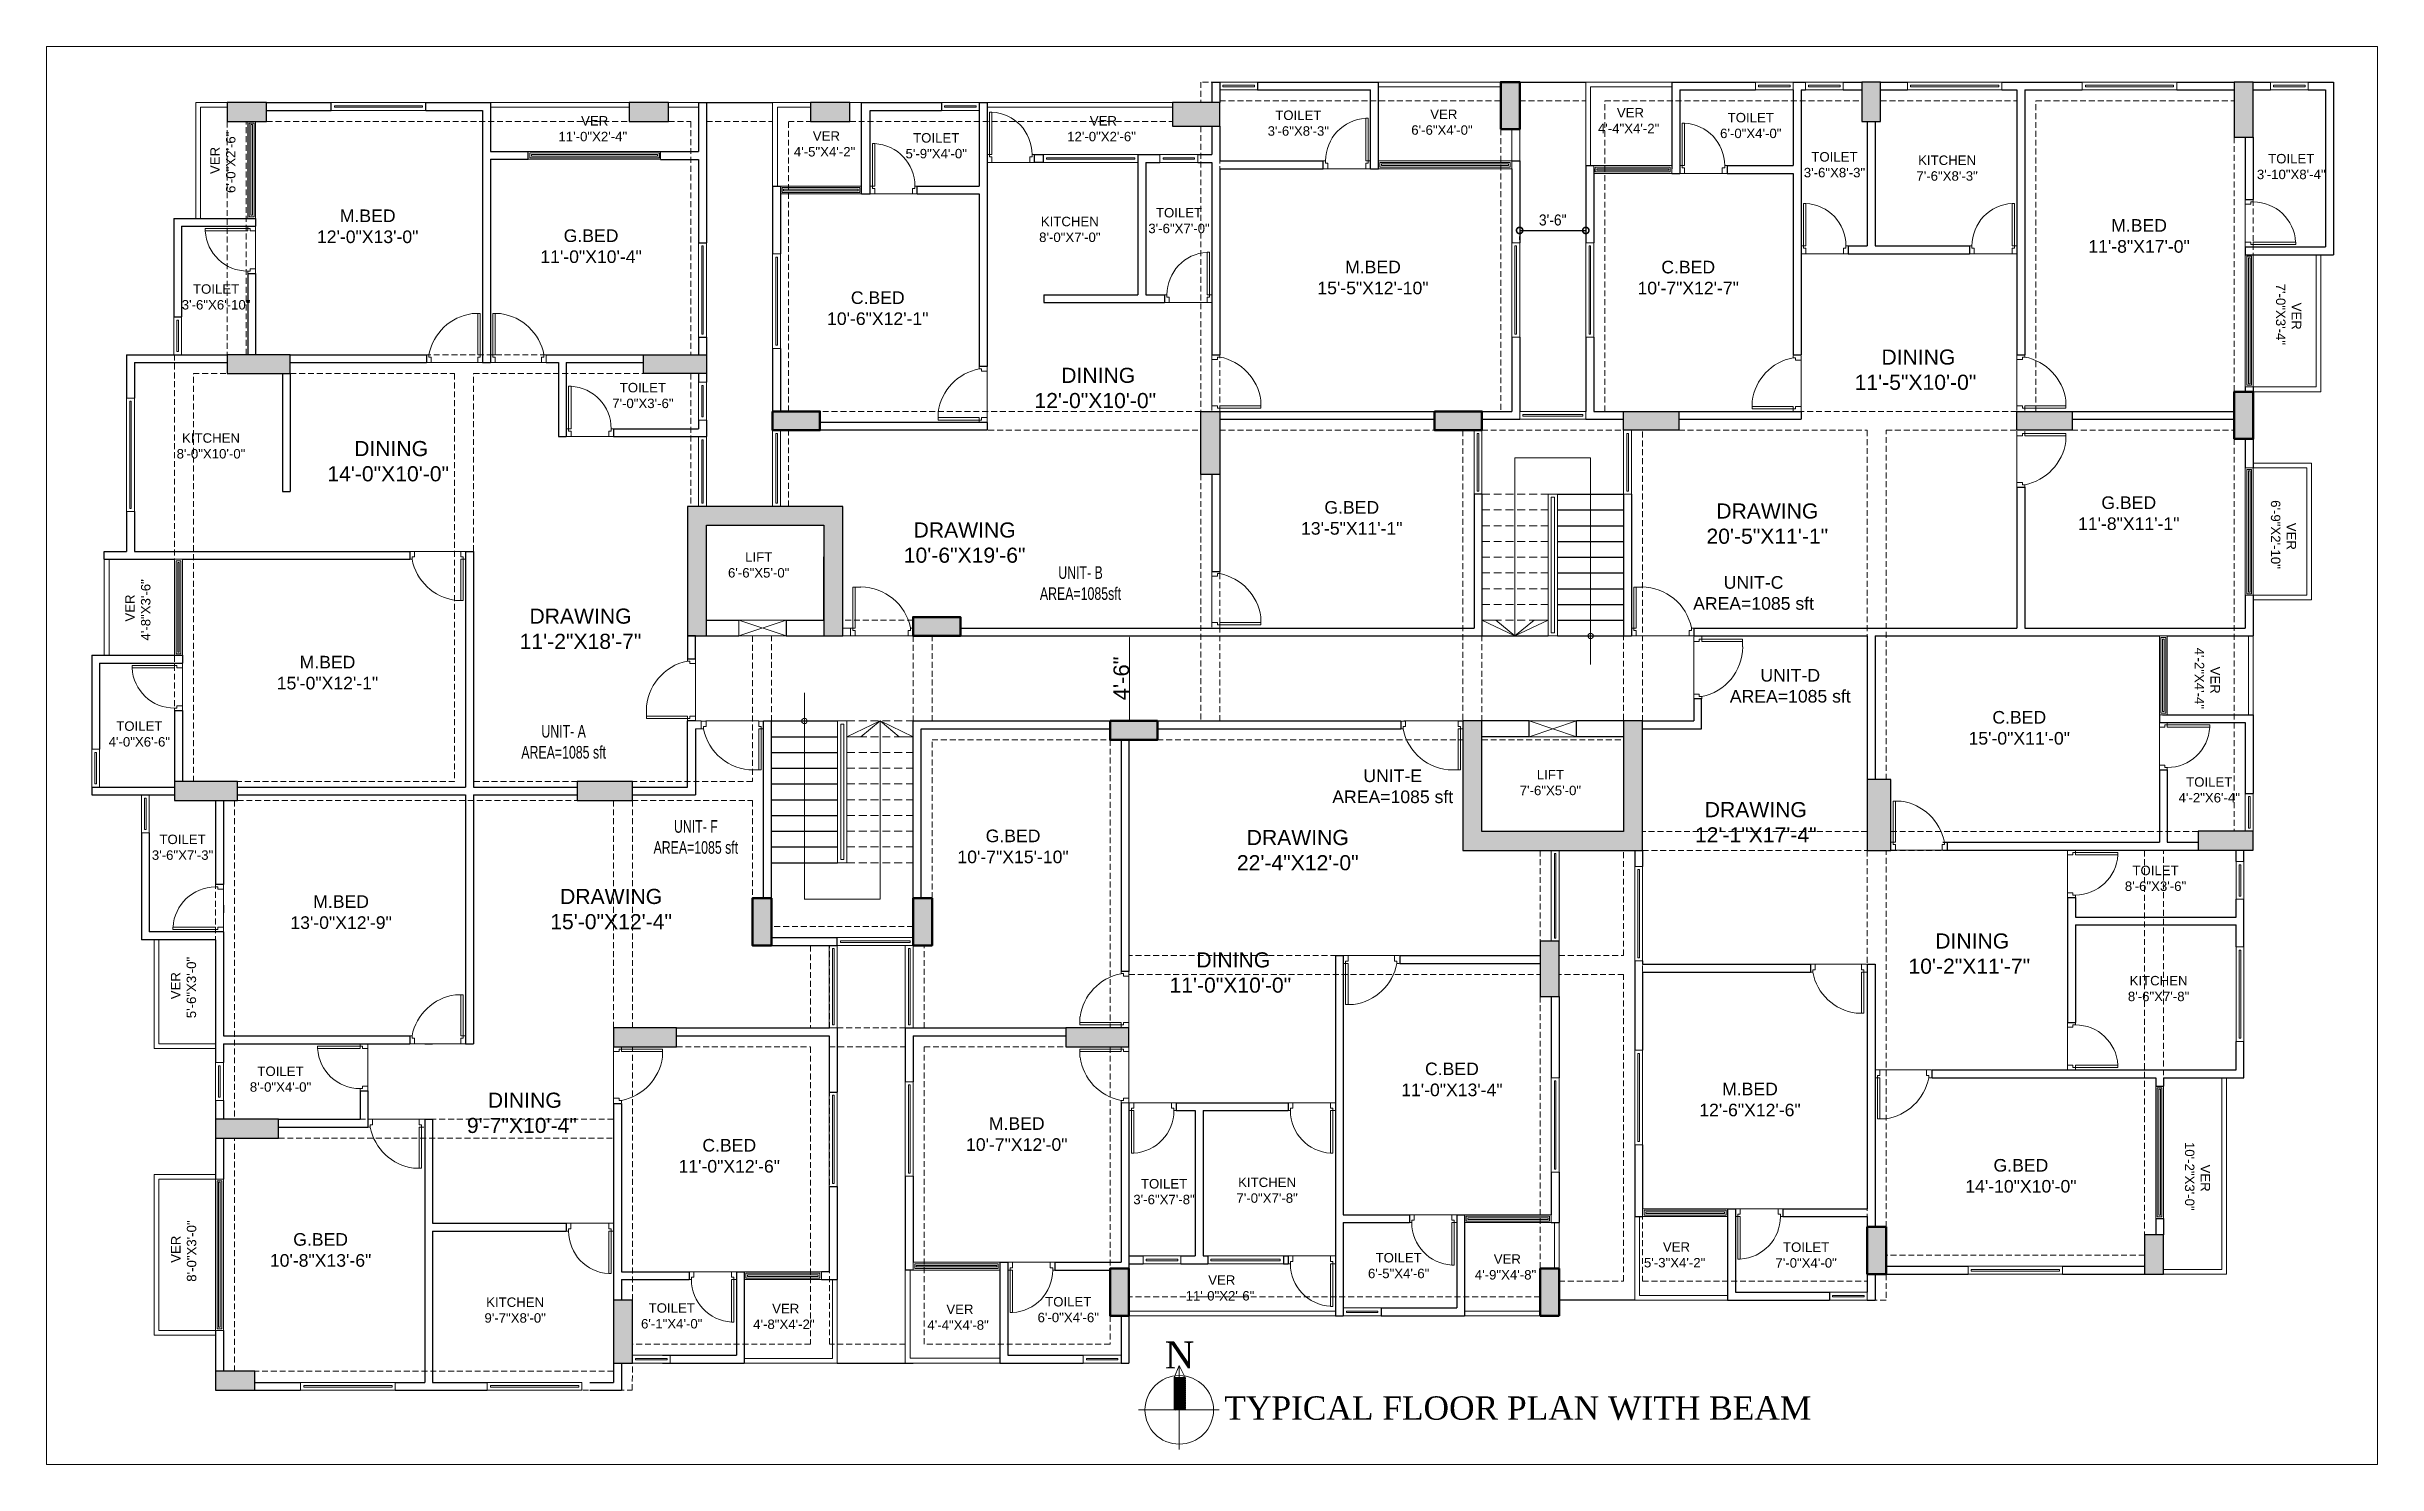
# Model space of a CAD drawing. Header units: feet. Extents: x 26 to 44756, y -209071 to 1253.
# Drawn here: x 26 to 1505, y 95 to 996 of the extents above; entities that cross this region are included whole.
import ezdxf

# ---------------------------------------------------------------- set-up
doc = ezdxf.new("R2010")
doc.units = ezdxf.units.FT
doc.header["$MEASUREMENT"] = 0
doc.linetypes.add('DASHED2', pattern=[0.375, 0.25, -0.125])
doc.linetypes.add('HIDDEN', pattern=[0.375, 0.25, -0.125])
doc.layers.get('0').update_dxf_attribs({"lineweight": 0})
doc.layers.get('Defpoints').update_dxf_attribs({"lineweight": 15})
for name, color, linetype, lineweight in [('Beam_Zakirul', 3, 'Continuous', 15), ('COLUMN', 1, 'Continuous', 50), ('Column Hatch_Zakirul', 126, 'Continuous', 5), ('Column_Zakirul', 10, 'Continuous', 30), ('DOOR', 13, 'Continuous', 20), ('pln-WALL', 7, 'Continuous', 35), ('TEXT', 251, 'Continuous', 9), ('TEXT 2', 190, 'Continuous', 13), ('VER', 30, 'Continuous', 15), ('wall', 250, 'Continuous', 0), ('WALL (I)', 7, 'Continuous', 0), ('WALL 0.30', 3, 'Continuous', 0), ('WIN', 132, 'Continuous', 9)]:
    doc.layers.add(name, color=color, linetype=linetype, lineweight=lineweight)
doc.styles.add('1-2', font='arial.ttf')
doc.styles.add('a', font='times.ttf', dxfattribs={"height": 1})
doc.styles.add('arial narrow', font='ARIALN.TTF')
doc.styles.add('DIM', font='arial.ttf', dxfattribs={"width": 0.9, "height": 7})
doc.styles.add('TNR', font='ARIALN.TTF', dxfattribs={"width": 0.7, "height": 8})
doc.dimstyles.new('STANDARD$0', dxfattribs={"dimscale": 0, "dimtxt": 10, "dimasz": 8, "dimexe": 6, "dimexo": 8, "dimgap": 3, "dimtad": 1, "dimdec": 1, "dimzin": 3, "dimdsep": 46, "dimlunit": 4, "dimtxsty": 'DIM', "dimblk": 'DOTSMALL', "dimcen": 0, "dimclrd": 6, "dimclre": 6, "dimclrt": 256, "dimadec": 0, "dimazin": 0, "dimtfac": 1, "dimtdec": 1, "dimtofl": 0, "dimtmove": 2, "dimatfit": 1, "dimldrblk": 'DOTSMALL', "dimfxl": 1, "dimtolj": 1, "dimtzin": 0, "dimarcsym": 0})

msp = doc.modelspace()

# ---------------------------------------------------------------- texts
at = {"layer": 'TEXT', "color": 0, "lineweight": 20, "insert": (735.58, 173.43), "char_height": 17.17, "attachment_point": 1, "style": 'a'}
msp.add_mtext('N', dxfattribs=at)
at = {"layer": 'TEXT 2', "insert": (773.32, 138.58), "char_height": 14.85, "attachment_point": 1, "style": 'a'}
msp.add_mtext('TYPICAL FLOOR PLAN WITH BEAM', dxfattribs=at)
at = {"layer": 'WALL (I)', "lineweight": 30}
for s, insert, char_height, attachment_point, style in [('{\\fArial|b0|i0|c0|p34; VER\\P11\'-0"X2\'-4"}', (372.47, 935.33), 6, 8, 'arial narrow'), ('{\\fArial|b0|i0|c0|p34; VER\\P12\'-0"X2\'-6"}', (695.39, 935.33), 6, 8, 'arial narrow'), ('{\\fArial|b0|i0|c0|p34; VER\\P6\'-6"X4\'-0"}', (911.5, 947.52), 6, 5, 'arial narrow'), ('{\\fArial|b0|i0|c0|p34; VER\\P4\'-4"X4\'-2"}', (1029.97, 948.52), 6, 5, 'arial narrow'), ('{\\fArial|b0|i0|c0|p34; VER\\P4\'-5"X4\'-2"}', (519.57, 933.71), 6, 5, 'arial narrow'), ('{\\fArial|b0|i0|c0|p34;M.BED\\P12\'-0"X13\'-0"}', (229.56, 870.67), 8, 8, 'a'), ('{\\fArial|b0|i0|c0|p34;G.BED\\P11\'-0"X10\'-4"}', (371.36, 858.03), 8, 8, 'a'), ('{\\fArial|b0|i0|c0|p34;M.BED\\P11\'-8"X17\'-0"}', (1354, 864.55), 8, 8, 'a'), ('{\\fArial|b0|i0|c0|p34;M.BED\\P15\'-5"X12\'-10"}', (867.7, 838.16), 8, 8, 'a'), ('{\\fArial|b0|i0|c0|p34;C.BED\\P10\'-7"X12\'-7"}', (1067.81, 838.09), 8, 8, 'a'), ('{\\fArial|b0|i0|c0|p34;C.BED\\P10\'-6"X12\'-1"}', (553.34, 818.67), 8, 8, 'a'), ('{\\fArial|b0|i0|c0|p34;G.BED\\P13\'-5"X11\'-1"}', (854.23, 685.53), 8, 8, 'a'), ('{\\fArial|b0|i0|c0|p34;G.BED\\P11\'-8"X11\'-1"}', (1347.45, 688.51), 8, 8, 'a'), ('{\\fArial|b0|i0|c0|p34;UNIT-C\\PAREA=1085 sft }', (1109.28, 637.87), 8, 8, 'a'), ('{\\fArial|b0|i0|c0|p34;M.BED\\P15\'-0"X12\'-1"}', (204.04, 587.28), 8, 8, 'a'), ('{\\fArial|b0|i0|c0|p34;UNIT-D\\PAREA=1085 sft }', (1132.59, 578.94), 8, 8, 'a'), ('{\\fArial|b0|i0|c0|p34;C.BED\\P15\'-0"X11\'-0"}', (1277.95, 552.25), 8, 8, 'a'), ('{\\fArial|b0|i0|c0|p34;UNIT-E\\PAREA=1085 sft}', (880.24, 515.11), 8, 8, 'a'), ('{\\fArial|b0|i0|c0|p34;G.BED\\P10\'-7"X15\'-10"}', (639.23, 476.96), 8, 8, 'a'), ('{\\fArial|b0|i0|c0|p34;M.BED\\P13\'-0"X12\'-9"}', (212.68, 435.24), 8, 8, 'a'), ('{\\fArial|b0|i0|c0|p34;C.BED\\P11\'-0"X13\'-4"}', (917.8, 329.04), 8, 8, 'a'), ('{\\fArial|b0|i0|c0|p34;M.BED\\P12\'-6"X12\'-6"}', (1107.01, 316.26), 8, 8, 'a'), ('{\\fArial|b0|i0|c0|p34;M.BED\\P10\'-7"X12\'-0"}', (641.58, 294.32), 8, 8, 'a'), ('{\\fArial|b0|i0|c0|p34;C.BED\\P11\'-0"X12\'-6"}', (459.08, 280.52), 8, 8, 'a'), ('{\\fArial|b0|i0|c0|p34;G.BED\\P14\'-10"X10\'-0"}', (1278.99, 267.81), 8, 8, 'a'), ('{\\fArial|b0|i0|c0|p34;G.BED\\P10\'-8"X13\'-6"}', (199.67, 220.75), 8, 8, 'a'), ('{\\fArial|b0|i0|c0|p34; VER\\P4\'-9"X4\'-8"}', (951.83, 220.7), 6, 5, 'arial narrow'), ('{\\fArial|b0|i0|c0|p34; VER\\P5\'-3"X4\'-2"}', (1059.19, 228.39), 6, 5, 'arial narrow'), ('{\\fArial|b0|i0|c0|p34; VER\\P11\'-0"X2\'-6"}', (770.56, 207.35), 6, 5, 'arial narrow'), ('{\\fArial|b0|i0|c0|p34; VER\\P4\'-8"X4\'-2"}', (493.74, 189.28), 6, 5, 'arial narrow'), ('{\\fArial|b0|i0|c0|p34; VER\\P4\'-4"X4\'-8"}', (604.34, 188.82, 821.93), 6, 5, 'arial narrow')]:
    msp.add_mtext(s, dxfattribs=dict(at, insert=insert, char_height=char_height, attachment_point=attachment_point, style=style))
at = {"layer": 'WALL (I)', "lineweight": 30, "attachment_point": 8}
for s, insert, char_height, width, style in [('{\\fArial|b0|i0|c0|p34;TOILET\\P3\'-6"X8\'-3"}', (820.31, 938.86), 6, 43.0809, 'a'), ('{\\fArial|b0|i0|c0|p34;TOILET\\P6\'-0"X4\'-0"}', (1107.52, 937.34), 6, 43.0809, 'a'), ('{\\fArial|b0|i0|c0|p34;TOILET\\P5\'-9"X4\'-0"}', (590.45, 924.5, 821.93), 6, 43.0809, 'a'), ('{\\fArial|b0|i0|c0|p34;TOILET\\P3\'-6"X8\'-3"}', (1160.65, 912.45), 6, 43.0809, 'a'), ('{\\fArial|b0|i0|c0|p34;KITCHEN\\P7\'-6"X8\'-3"}', (1232.15, 910.3), 6, 43.0809, 'a'), ('{\\fArial|b0|i0|c0|p34;TOILET\\P3\'-10"X8\'-4"}', (1450.6, 911.28), 6, 43.0809, 'a'), ('{\\fArial|b0|i0|c0|p34;TOILET\\P3\'-6"X7\'-0"}', (744.58, 876.98), 6, 43.0809, 'a'), ('{\\fArial|b0|i0|c0|p34;KITCHEN\\P8\'-0"X7\'-0"}', (675.26, 871.39), 6, 43.0809, 'a'), ('{\\fArial|b0|i0|c0|p34;TOILET\\P3\'-6"X6\'-10"}', (133.33, 828.52), 6, 43.0809, 'a'), ('{\\fArial|b0|i0|c0|p34;TOILET\\P7\'-0"X3\'-6"}', (404.23, 765.92), 6, 43.0809, 'a'), ('{\\fArial|b0|i0|c0|p34;KITCHEN\\P8\'-0"X10\'-0"}', (130.09, 733.93), 6, 43.0809, 'a'), ('{\\fArial|b0|i0|c0|p34;LIFT\\P6\'-6"X5\'-0"}', (477.76, 658.35), 6, 43.0809, 'a'), ('{\\fArial|b0|i0|c0|p34;UNIT- B\\PAREA=1085sft }', (682.05, 644.13), 8, 66.2204, 'TNR'), ('{\\fArial|b0|i0|c0|p34;TOILET\\P4\'-0"X6\'-6"}', (84.61, 551.03), 6, 43.0809, 'a'), ('{\\fArial|b0|i0|c0|p34;UNIT- A\\PAREA=1085 sft\\P }', (353.94, 530.04, 1643.86), 8, 159.9902, 'TNR'), ('{\\fArial|b0|i0|c0|p34;LIFT\\P7\'-6"X5\'-0"}', (980.33, 520.16), 6, 43.0809, 'a'), ('{\\fArial|b0|i0|c0|p34;TOILET\\P4\'-2"X6\'-4"}', (1398.56, 515.54), 6, 43.0809, 'a'), ('{\\fArial|b0|i0|c0|p34;UNIT- F\\PAREA=1085 sft\\P }', (437.87, 469.61), 8, 109.3802, 'TNR'), ('{\\fArial|b0|i0|c0|p34;TOILET\\P3\'-6"X7\'-3"}', (112.03, 479.12), 6, 43.0809, 'a'), ('{\\fArial|b0|i0|c0|p34;TOILET\\P8\'-6"X3\'-6"}', (1364.45, 459.37), 6, 43.0809, 'a'), ('{\\fArial|b0|i0|c0|p34;KITCHEN\\P8\'-6"X7\'-8"}', (1366.38, 389.4), 6, 43.0809, 'a'), ('{\\fArial|b0|i0|c0|p34;TOILET\\P8\'-0"X4\'-0"}', (174.22, 331.89), 6, 43.0809, 'a'), ('{\\fArial|b0|i0|c0|p34;TOILET\\P3\'-6"X7\'-8"}', (735.07, 260.44), 6, 43.0809, 'a'), ('{\\fArial|b0|i0|c0|p34;KITCHEN\\P7\'-0"X7\'-8"}', (800.5, 261.37), 6, 43.0809, 'a'), ('{\\fArial|b0|i0|c0|p34;TOILET\\P6\'-5"X4\'-6"}', (884, 213.5), 6, 43.0809, 'a'), ('{\\fArial|b0|i0|c0|p34;TOILET\\P7\'-0"X4\'-0"}', (1142.65, 220.2), 6, 43.0809, 'a'), ('{\\fArial|b0|i0|c0|p34;KITCHEN\\P9\'-7"X8\'-0"}', (323.17, 185.26), 6, 43.0809, 'a'), ('{\\fArial|b0|i0|c0|p34;TOILET\\P6\'-1"X4\'-0"}', (422.55, 181.57), 6, 43.0809, 'a'), ('{\\fArial|b0|i0|c0|p34;TOILET\\P6\'-0"X4\'-6"}', (674.27, 185.54), 6, 43.0809, 'a')]:
    msp.add_mtext(s, dxfattribs=dict(at, insert=insert, char_height=char_height, width=width, style=style))
at = {"layer": 'WALL (I)', "lineweight": 30, "char_height": 6, "style": 'arial narrow'}
for s, insert, attachment_point, rotation in [('{\\fArial|b0|i0|c0|p34; VER\\P6\'-0"X2\'-6"}', (145.69, 922.07), 8, 90), ('{\\fArial|b0|i0|c0|p34; VER\\P7\'-0"X3\'-4"}', (1448.89, 825.5), 5, 270), ('{\\fArial|b0|i0|c0|p34; VER\\P6\'-9"X2\'-10"}', (1445.66, 685.75), 5, 270), ('{\\fArial|b0|i0|c0|p34; VER\\P4\'-8"X3\'-6"}', (91.73, 637.91), 8, 90), ('{\\fArial|b0|i0|c0|p34; VER\\P4\'-2"X4\'-4"}', (1397.32, 594.42), 5, 270), ('{\\fArial|b0|i0|c0|p34; VER\\P5\'-6"X3\'-0"}', (120.71, 398.13), 8, 90), ('{\\fArial|b0|i0|c0|p34; VER\\P10\'-2"X3\'-0"}', (1391.08, 278.27), 5, 270), ('{\\fArial|b0|i0|c0|p34; VER\\P8\'-0"X3\'-0"}', (120.85, 230.81), 8, 90)]:
    msp.add_mtext(s, dxfattribs=dict(at, insert=insert, attachment_point=attachment_point, rotation=rotation))
at = {"layer": 'WALL (I)', "lineweight": 30, "char_height": 9.6, "attachment_point": 5, "rotation": 0.00729, "style": 'a'}
for s, insert, width in [('{\\fArial|b0|i0|c0|p34; DINING\\P11\'-5"X10\'-0"}', (1212.07, 790.34), 228.5529), ('{\\fArial|b0|i0|c0|p34; DINING\\P12\'-0"X10\'-0"}', (691.43, 778.74), 228.5529), ('{\\fArial|b0|i0|c0|p34; DINING\\P14\'-0"X10\'-0"}', (242.57, 732.25), 228.5529), ('{\\fArial|b0|i0|c0|p34;DRAWING\\P20\'-5"X11\'-1"}', (1118.02, 692.61), 228.5529), ('{\\fArial|b0|i0|c0|p34;DRAWING\\P10\'-6"X19\'-6"}', (608.49, 680.56), 228.5613), ('{\\fArial|b0|i0|c0|p34;DRAWING\\P11\'-2"X18\'-7"}', (364.65, 625.87), 228.5613), ('{\\fArial|b0|i0|c0|p34;DRAWING\\P12\'-1"X17\'-4"}', (1110.69, 503.08), 228.5529), ('{\\fArial|b0|i0|c0|p34;DRAWING\\P22\'-4"X12\'-0"}', (819.94, 485.31), 228.5529), ('{\\fArial|b0|i0|c0|p34;DRAWING\\P15\'-0"X12\'-4"}', (384.07, 447.89), 228.5613), ('{\\fArial|b0|i0|c0|p34; DINING\\P10\'-2"X11\'-7"}', (1246.24, 419.61), 228.5529), ('{\\fArial|b0|i0|c0|p34; DINING\\P11\'-0"X10\'-0"}', (777.15, 407.6), 228.5529), ('{\\fArial|b0|i0|c0|p34; DINING\\P9\'-7"X10\'-4"}', (327.43, 318.52), 228.5529)]:
    msp.add_mtext(s, dxfattribs=dict(at, insert=insert, width=width))

# ---------------------------------------------------------------- blocks, each defined once
blk = doc.blocks.new('d 36')
at = {"layer": 'DOOR'}
for p, q in [((114513.8, 20341.9), (114508.8, 20341.9)), ((114512.3, 20315.8), (114512.3, 20341.9)), ((114513.8, 20315.8), (114513.8, 20341.9)), ((114479.8, 20315.8), (114481.3, 20315.8)), ((114481.3, 20314.3), (114482.8, 20314.3)), ((114512.3, 20315.8), (114513.8, 20315.8)), ((114513.8, 20314.3), (114512.3, 20314.3)), ((114515.3, 20315.8), (114513.8, 20315.8)), ((114479.8, 20310.8), (114482.8, 20310.8)), ((114482.8, 20310.8), (114512.3, 20310.8)), ((114515.3, 20310.8), (114512.3, 20310.8))]:
    blk.add_line(p, q, dxfattribs=at)
for points in [[(114481.3, 20314.3), (114481.3, 20315.8)], [(114482.8, 20310.8), (114482.8, 20314.3)], [(114512.3, 20310.8), (114512.3, 20314.3)], [(114513.8, 20314.3), (114513.8, 20315.8)]]:
    blk.add_lwpolyline(points, dxfattribs=at)
blk.add_arc((114513.3, 20309.6), 32.6, 97.9478, 168.9886, dxfattribs=at)
blk = doc.blocks.new('D2')
at = {"layer": 'DOOR', "linetype": 'ByBlock'}
for p, q in [((-5, 0), (-5, -1.5)), ((0, 0), (0, -3)), ((-3.5, -1.5), (-3.5, -3)), ((-32, -27), (-32, -28.5)), ((-5, -27), (-32, -27)), ((-5, -28.5), (-32, -28.5)), ((-5, -27), (-5, -28.5)), ((-5, -30), (-5, -28.5)), ((-3.5, -28.5), (-3.5, -27)), ((0, -30), (0, -27))]:
    blk.add_line(p, q, dxfattribs=at)
for points in [[(-3.5, -1.5), (-5, -1.5)], [(0, -3), (-3.5, -3)], [(-3.5, -28.5), (-5, -28.5)], [(0, -27), (-3.5, -27)]]:
    blk.add_lwpolyline(points, dxfattribs=at)
blk.add_arc((-5, -28.5), 27, 90, 176.8153, dxfattribs=at)
blk = doc.blocks.new('DOOOO')
at = {"layer": 'DOOR'}
blk.add_line((103921.8, 4820), (103945.8, 4820), dxfattribs=at)
at = {"layer": 'DOOR', "rotation": 270}
blk.add_blockref('D2', (103948.8, 4820), dxfattribs=at)
blk = doc.blocks.new('d40')
at = {"layer": 'DOOR'}
for p, q in [((66129.6, 28438.5), (66124.6, 28438.5)), ((66128.1, 28412.5), (66128.1, 28438.5)), ((66129.6, 28412.5), (66129.6, 28438.5)), ((66091.6, 28412.5), (66093.1, 28412.5)), ((66091.6, 28407.5), (66094.6, 28407.5)), ((66093.1, 28411), (66094.6, 28411)), ((66128.1, 28412.5), (66129.6, 28412.5)), ((66129.6, 28411), (66128.1, 28411)), ((66131.1, 28407.5), (66128.1, 28407.5)), ((66131.1, 28412.5), (66129.6, 28412.5))]:
    blk.add_line(p, q, dxfattribs=at)
for points in [[(66093.1, 28411), (66093.1, 28412.5)], [(66094.6, 28407.5), (66094.6, 28411)], [(66128.1, 28407.5), (66128.1, 28411)], [(66129.6, 28411), (66129.6, 28412.5)]]:
    blk.add_lwpolyline(points, dxfattribs=at)
blk.add_arc((66124.9, 28406.1), 32.5, 90.5874, 168.6309, dxfattribs=at)
blk = doc.blocks.new('*D21')
at = {"color": 6, "ltscale": 2, "transparency": 16777216}
for p, q in [((755.4, 621.4), (713.2, 621.4)), ((713.2, 568.4), (713.2, 620.4)), ((715.8, 567.4), (713.2, 567.4))]:
    blk.add_line(p, q, dxfattribs=at)
for points in [[(713, 620.4), (713.4, 620.4), (713.2, 621.4)], [(713, 568.4), (713.4, 568.4), (713.2, 567.4)]]:
    blk.add_solid(points, dxfattribs=at)
at = {"layer": 'Defpoints', "color": 0, "ltscale": 2, "transparency": 16777216}
for p in [(713.2, 621.4), (755.4, 621.4, 821.9), (715.8, 567.4, 821.9)]:
    blk.add_point(p, dxfattribs=at)
at = {"color": 7, "ltscale": 2, "transparency": 16777216, "insert": (708, 594.4), "char_height": 10, "attachment_point": 5, "rotation": 90, "style": '1-2'}
blk.add_mtext('\\A1;4\'-6"', dxfattribs=at)
blk = doc.blocks.new('_DOTSMALL')
at = {"color": 0, "linetype": 'ByBlock', "const_width": 0.5}
blk.add_lwpolyline([(-0.0625, 0, 1), (0.0625, 0, 1)], format="xyb", close=True, dxfattribs=at)
blk = doc.blocks.new('*D22')
at = {"color": 6, "lineweight": -2, "transparency": 16777216}
for p, q in [((960.8, 878.8), (1002.8, 878.8)), ((960.8, 874.9), (960.8, 872.8)), ((1002.8, 874.9), (1002.8, 872.8))]:
    blk.add_line(p, q, dxfattribs=at)
at = {"layer": 'Defpoints', "color": 0, "transparency": 16777216}
for p in [(960.8, 882.9, 821.9), (1002.8, 882.9, 821.9), (1002.8, 878.8)]:
    blk.add_point(p, dxfattribs=at)
at = {"color": 6, "lineweight": -2, "transparency": 16777216, "xscale": 8, "yscale": 8, "zscale": 8, "rotation": 180}
blk.add_blockref('_DOTSMALL', (960.8, 878.8), dxfattribs=at)
at = {"color": 6, "lineweight": -2, "transparency": 16777216, "xscale": 8, "yscale": 8, "zscale": 8}
blk.add_blockref('_DOTSMALL', (1002.8, 878.8), dxfattribs=at)
at = {"transparency": 16777216, "insert": (981.8, 885.4), "char_height": 7, "attachment_point": 5, "style": 'DIM'}
blk.add_mtext('\\A1;3\'-6"', dxfattribs=at)

# ---------------------------------------------------------------- dimensions: what is measured, and where the dimension line sits
dim = msp.add_linear_dim(base=(1002.83, 878.77), p1=(960.83, 882.86, 821.93), p2=(1002.83, 882.86, 821.93), dimstyle='STANDARD$0', override={"dimscale": 1})
dim.commit()
dim.dimension.update_dxf_attribs({"geometry": '*D22', "text_midpoint": (981.83, 885.35)})
at = {"color": 7, "lineweight": 25, "ltscale": 2}
dim = msp.add_linear_dim(base=(713.21, 621.36), p1=(715.82, 567.36, 821.93), p2=(755.43, 621.36, 821.93), angle=90, dimstyle='STANDARD$0', override={"dimscale": 1, "dimasz": 1, "dimexe": 0, "dimexo": 0, "dimgap": 0.09, "dimdec": 0, "dimtxsty": '1-2', "dimclrt": 7, "dimtdec": 0, "dimatfit": 3, "dimlwd": 15, "dimlwe": 15}, dxfattribs=at)
dim.commit()
dim.dimension.update_dxf_attribs({"geometry": '*D21', "text_midpoint": (708.02, 594.36)})

# ---------------------------------------------------------------- hatches: boundary and pattern name
at = {"layer": 'Column Hatch_Zakirul'}
h = msp.add_hatch(dxfattribs=at)
h.set_pattern_fill('AR-CONC', color=256, scale=0.8, style=0)
h.set_pattern_definition([(50, (-10110.084, 21324.4655), (5.7380815, -0.5020171), [0.6, -6.6]), (355, (-10110.084, 21324.4655), (-1.1100107, 6.017537), [0.48, -5.28]), (100.451444, (-10109.6057, 21324.4237), (4.6280708, 5.5155199), [0.5099215, -5.6091369]), (46.1842, (-10110.084, 21326.0655), (8.5379306, -1.3241542), [0.9, -9.9]), (96.635635, (-10109.372, 21325.955), (7.4772956, 7.7929488), [0.7648827, -8.41371]), (351.184164, (-10110.084, 21326.0655), (7.4772956, 7.7929488), [0.72, -7.92]), (21, (-10109.284, 21325.6655), (4.7752564, -3.2209511), [0.6, -6.6]), (326, (-10109.284, 21325.6655), (1.9465227, 5.8012004), [0.48, -5.28]), (71.451445, (-10108.886, 21325.397), (6.721779, 2.5802492), [0.5099215, -5.6091369]), (37.5, (-10110.0839, 21324.4655), (0.09727884, 2.66315083), [0, -5.216, 0, -5.36, 0, -5.3]), (7.5, (-10110.084, 21324.4655), (2.1045563, 3.1552937), [0, -3.056, 0, -5.096, 0, -2.02]), (327.5, (-10111.8679, 21324.4655), (4.27057949, -0.18043897), [0, -2, 0, -6.24, 0, -8.28]), (317.5, (-10112.668, 21324.4655), (4.66548935, 0.80083986), [0, -2.6, 0, -4.144, 0, -5.88])])
h.paths.add_polyline_path([(758.43, 763.9), (770.43, 763.9), (770.43, 723.9), (758.43, 723.9)])
h.paths.add_polyline_path([(395.61, 959.99), (395.61, 947.99), (420.61, 947.99), (420.61, 959.99)])
h.paths.add_polyline_path([(510.61, 959.99), (510.61, 947.99), (535.61, 947.99), (535.61, 959.99)])
h.paths.add_polyline_path([(385.61, 159.7), (397.61, 159.7), (397.61, 199.7), (385.61, 199.7)])
h.paths.add_polyline_path([(1177.93, 948.02), (1189.93, 948.02), (1189.93, 973.02), (1177.93, 973.02)])
h.paths.add_polyline_path([(404.61, 799.9), (444.61, 799.9), (444.61, 787.9), (404.61, 787.9)])
h.paths.add_polyline_path([(936.83, 567.36), (924.83, 567.36), (924.83, 485.15), (1038.83, 485.15), (1038.83, 567.36), (1026.83, 567.36), (1026.83, 497.15), (936.83, 497.15)])
h.paths.add_polyline_path([(531.11, 703.58), (432.61, 703.58), (432.61, 621.36), (444.61, 621.36), (444.61, 691.58), (519.11, 691.58), (519.11, 621.36), (531.11, 621.36)])
h.paths.add_polyline_path([(362.61, 528.88), (362.61, 516.88), (397.61, 516.88), (397.61, 528.88)])
h.paths.add_polyline_path([(700.82, 567.36), (700.82, 555.36), (730.82, 555.36), (730.82, 567.36)])
h.paths.add_polyline_path([(486.61, 763.9), (486.61, 751.9), (516.61, 751.9), (516.61, 763.9)])
h.paths.add_polyline_path([(973.83, 392.46), (985.83, 392.46), (985.83, 427.46), (973.83, 427.46)])
h.paths.add_polyline_path([(385.61, 372.46), (385.61, 360.46), (425.61, 360.46), (425.61, 372.46)])
h.paths.add_polyline_path([(672.82, 372.46), (672.82, 360.46), (712.82, 360.46), (712.82, 372.46)])
h.paths.add_polyline_path([(605.81, 621.36), (605.81, 633.36), (575.81, 633.36), (575.81, 621.36)])
h.paths.add_polyline_path([(485.81, 454.82), (473.81, 454.82), (473.81, 424.82), (485.81, 424.82)])
h.paths.add_polyline_path([(587.81, 454.82), (575.81, 454.82), (575.81, 424.82), (587.81, 424.82)])
h.paths.add_polyline_path([(140.43, 799.9), (140.43, 787.9), (180.43, 787.9), (180.43, 799.9)])
h.paths.add_polyline_path([(1181.43, 485.15), (1196.43, 485.15), (1196.43, 530.15), (1181.43, 530.15)])
h.paths.add_polyline_path([(140.43, 959.99), (140.43, 947.99), (165.43, 947.99), (165.43, 959.99)])
h.paths.add_polyline_path([(106.94, 528.88), (106.94, 516.88), (146.94, 516.88), (146.94, 528.88)])
h.paths.add_polyline_path([(1311.43, 763.9), (1311.43, 751.9), (1276.43, 751.9), (1276.43, 763.9)])
h.paths.add_polyline_path([(1061.83, 763.9), (1061.83, 751.9), (1026.83, 751.9), (1026.83, 763.9)])
h.paths.add_polyline_path([(906.83, 763.9), (906.83, 751.9), (936.83, 751.9), (936.83, 763.9)])
h.paths.add_polyline_path([(740.43, 959.99), (740.43, 944.99), (770.43, 944.99), (770.43, 959.99)])
h.paths.add_polyline_path([(1414.43, 746.4), (1426.43, 746.4), (1426.43, 776.4), (1414.43, 776.4)])
h.paths.add_polyline_path([(985.83, 189.7), (985.83, 219.7), (973.83, 219.7), (973.83, 189.7)])
h.paths.add_polyline_path([(1181.43, 216.14), (1193.43, 216.14), (1193.43, 246.14), (1181.43, 246.14)])
h.paths.add_polyline_path([(712.82, 189.7), (712.82, 219.7), (700.82, 219.7), (700.82, 189.7)])
h.paths.add_polyline_path([(1414.43, 938.02), (1426.43, 938.02), (1426.43, 973.02), (1414.43, 973.02)])
h.paths.add_polyline_path([(948.83, 943.02), (960.83, 943.02), (960.83, 973.02), (948.83, 973.02)])
h.paths.add_polyline_path([(1391.43, 497.36), (1391.43, 485.36), (1426.43, 485.36), (1426.43, 497.36)])
h.paths.add_polyline_path([(1357.55, 216.14), (1369.55, 216.14), (1369.55, 241.14), (1357.55, 241.14)])
h.paths.add_polyline_path([(132.94, 314.46), (132.94, 302.46), (172.94, 302.46), (172.94, 314.46)])
h.paths.add_polyline_path([(132.94, 154.46), (132.94, 142.46), (157.94, 142.46), (157.94, 154.46)])
at = {"layer": 'pln-WALL'}
h = msp.add_hatch(dxfattribs=at)
h.set_pattern_fill('ANSI31', color=256, scale=1.431119, angle=810, style=0)
h.set_pattern_definition([(135, (45287.7587, -5038.60322), (-0.1264942564, -0.1264942564), [])])
h.paths.add_polyline_path([(741.54, 150.57), (741.54, 129.99), (748.62, 129.99), (748.62, 150.57)])

# ---------------------------------------------------------------- linework, layer by layer
at = {"color": 7, "lineweight": 25, "ltscale": 2}
for p, q in [((765.43, 973.02, 821.93), (765.43, 959.99, 821.93)), ((765.43, 973.02, 821.93), (770.43, 973.02, 821.93)), ((770.43, 973.02, 821.93), (770.43, 959.99, 821.93)), ((794.43, 973.02, 821.93), (871.13, 973.02, 821.93)), ((794.43, 973.02, 821.93), (794.43, 968.02, 821.93)), ((794.43, 968.02, 821.93), (866.13, 968.02, 821.93)), ((866.13, 918.02, 821.93), (866.13, 968.02, 821.93)), ((871.13, 923.02, 821.93), (871.13, 973.02, 821.93)), ((960.83, 973.02, 821.93), (1002.83, 973.02, 821.93)), ((1057.43, 973.02, 821.93), (1057.43, 920.02, 821.93)), ((1057.43, 973.02, 821.93), (1110.43, 973.02, 821.93)), ((1062.43, 968.02, 821.93), (1062.43, 915.02, 821.93)), ((1062.43, 968.02, 821.93), (1110.43, 968.02, 821.93)), ((1134.43, 973.02, 821.93), (1142.18, 973.02, 821.93)), ((1134.43, 968.02, 821.93), (1134.43, 920.02, 821.93)), ((1139.43, 968.02, 821.93), (1139.43, 799.9, 821.93)), ((1139.43, 968.02, 821.93), (1142.18, 968.02, 821.93)), ((1166.18, 973.02, 821.93), (1177.93, 973.02, 821.93)), ((1166.18, 968.02, 821.93), (1177.93, 968.02, 821.93)), ((1189.93, 973.02, 821.93), (1206.95, 973.02, 821.93)), ((1189.93, 968.02, 821.93), (1206.95, 968.02, 821.93)), ((1266.95, 973.02, 821.93), (1317.93, 973.02, 821.93)), ((1266.95, 968.02, 821.93), (1276.43, 968.02, 821.93)), ((1276.43, 968.02, 821.93), (1276.43, 799.9, 821.93)), ((1281.43, 968.02, 821.93), (1281.43, 799.9, 821.93)), ((1281.43, 968.02, 821.93), (1317.93, 968.02, 821.93)), ((1377.93, 973.02, 821.93), (1414.43, 973.02, 821.93)), ((1377.93, 968.02, 821.93), (1414.43, 968.02, 821.93)), ((1426.43, 973.02, 821.93), (1437.43, 973.02, 821.93)), ((1426.43, 968.02, 821.93), (1437.43, 968.02, 821.93)), ((1461.43, 973.02, 821.93), (1477.43, 973.02, 821.93)), ((1461.43, 968.02, 821.93), (1472.43, 968.02, 821.93)), ((1472.43, 968.02, 821.93), (1472.43, 868.4, 821.93)), ((1477.43, 973.02, 821.93), (1477.43, 863.4, 821.93)), ((165.43, 959.99, 821.93), (206.43, 959.99, 821.93)), ((165.43, 954.99, 821.93), (206.43, 954.99, 821.93)), ((165.43, 954.99, 821.93), (206.43, 954.99, 821.93)), ((206.43, 954.99, 821.93), (206.43, 959.99, 821.93)), ((266.43, 959.99, 821.93), (307.43, 959.99, 821.93)), ((266.43, 954.99, 821.93), (266.43, 959.99, 821.93)), ((266.43, 954.99, 821.93), (296.43, 954.99, 821.93)), ((266.43, 954.99, 821.93), (302.43, 954.99, 821.93)), ((302.43, 954.99, 821.93), (302.43, 794.9, 821.93)), ((307.43, 959.99, 821.93), (307.43, 928.99, 821.93)), ((439.61, 959.99, 821.93), (439.61, 928.93, 821.93)), ((439.61, 959.99, 821.93), (486.61, 959.99, 821.93)), ((444.61, 959.99, 821.93), (444.61, 870.95, 821.93)), ((444.61, 959.99, 821.93), (444.61, 870.95, 821.93)), ((542.96, 901.97, 821.93), (542.96, 959.99, 821.93)), ((542.96, 959.99, 821.93), (593.79, 959.99, 821.93)), ((548.43, 954.99, 821.93), (593.79, 954.99, 821.93)), ((548.43, 901.97, 821.93), (548.43, 954.99, 821.93)), ((593.79, 959.99, 821.93), (593.79, 954.99, 821.93)), ((617.79, 959.99, 821.93), (617.79, 906.97, 821.93)), ((617.79, 959.99, 821.93), (622.79, 959.99, 821.93)), ((622.79, 959.99, 821.93), (622.79, 792.4, 821.93)), ((1181.43, 948.02, 821.93), (1181.43, 869.02, 821.93)), ((1186.43, 948.02, 821.93), (1186.43, 869.02, 821.93)), ((765.43, 944.99, 821.93), (765.43, 926.99, 821.93)), ((770.43, 944.99, 821.93), (770.43, 923.02, 821.93)), ((1421.43, 938.02, 821.93), (1421.43, 898.4, 821.93)), ((1426.43, 938.02, 821.93), (1426.43, 898.4, 821.93)), ((307.43, 928.99, 821.93), (331.52, 928.99, 821.93)), ((307.43, 923.99, 821.93), (307.43, 794.9, 821.93)), ((307.43, 923.99, 821.93), (331.52, 923.99, 821.93)), ((331.52, 923.99, 821.93), (331.52, 928.99, 821.93)), ((415.52, 928.93, 821.93), (439.61, 928.93, 821.93)), ((415.52, 923.93, 821.93), (415.52, 928.93, 821.93)), ((415.52, 923.93, 821.93), (439.61, 923.93, 821.93)), ((439.61, 923.93, 821.93), (439.61, 870.95, 821.93)), ((718.43, 926.99, 821.93), (718.43, 837.99, 821.93)), ((718.43, 926.99, 821.93), (732.43, 926.99, 821.93)), ((723.43, 921.99, 821.93), (723.43, 837.99, 821.93)), ((723.43, 921.99, 821.93), (732.43, 921.99, 821.93)), ((756.43, 926.99, 821.93), (765.43, 926.99, 821.93)), ((756.43, 921.99, 821.93), (765.43, 921.99, 821.93)), ((765.43, 921.99, 821.93), (765.43, 799.9, 821.93)), ((770.43, 923.02, 821.93), (836.13, 923.02, 821.93)), ((770.43, 918.02, 821.93), (836.13, 918.02, 821.93)), ((770.43, 918.02, 821.93), (770.43, 799.9, 821.93)), ((836.13, 918.02, 821.93), (836.13, 923.02, 821.93)), ((866.13, 918.02, 821.93), (871.13, 918.02, 821.93)), ((871.13, 918.02, 821.93), (871.13, 923.02, 821.93)), ((955.83, 923.02, 821.93), (960.83, 923.02, 821.93)), ((955.83, 918.02, 821.93), (955.83, 870.96, 821.93)), ((960.83, 923.02, 821.93), (960.83, 870.96, 821.93)), ((1002.83, 920.02, 821.93), (1007.83, 920.02, 821.93)), ((1002.83, 920.02, 821.93), (1002.83, 870.96, 821.93)), ((1007.83, 918.02, 821.93), (1007.83, 870.96, 821.93)), ((1057.43, 920.02, 821.93), (1057.43, 918.02, 821.93)), ((1092.43, 920.02, 821.93), (1134.43, 920.02, 821.93)), ((1092.43, 920.02, 821.93), (1092.43, 915.02, 821.93)), ((439.61, 914.99, 821.93), (439.61, 870.95, 821.93)), ((486.61, 906.97, 821.93), (491.61, 906.97, 821.93)), ((486.61, 906.97, 821.93), (486.61, 863.94, 821.93)), ((491.61, 906.97, 821.93), (491.61, 863.94, 821.93)), ((578.43, 906.97, 821.93), (617.79, 906.97, 821.93)), ((578.43, 901.97, 821.93), (578.43, 906.97, 821.93)), ((1057.43, 915.02, 821.93), (1062.43, 915.02, 821.93)), ((1092.43, 915.02, 821.93), (1134.43, 915.02, 821.93)), ((1134.43, 915.02, 821.93), (1134.43, 799.9, 821.93)), ((542.96, 901.97, 821.93), (548.43, 901.97, 821.93)), ((578.43, 901.97, 821.93), (617.79, 901.97, 821.93)), ((617.79, 901.97, 821.93), (617.79, 792.4, 821.93)), ((1421.43, 898.4, 821.93), (1426.43, 898.4, 821.93)), ((106.43, 886.49, 821.93), (106.43, 823.9, 821.93)), ((106.43, 886.49, 821.93), (153.43, 886.49, 821.93)), ((111.43, 881.49, 821.93), (111.43, 823.9, 821.93)), ((111.43, 881.49, 821.93), (158.43, 881.49, 821.93)), ((153.43, 886.49, 821.93), (158.43, 886.49, 821.93)), ((158.43, 886.49, 821.93), (158.43, 881.49, 821.93)), ((439.61, 870.95, 821.93), (444.61, 870.95, 821.93)), ((1169.43, 869.02, 821.93), (1181.43, 869.02, 821.93)), ((1169.43, 869.02, 821.93), (1169.43, 864.02, 821.93)), ((1169.43, 864.02, 821.93), (1246.43, 864.02, 821.93)), ((1186.43, 869.02, 821.93), (1246.43, 869.02, 821.93)), ((1246.43, 869.02, 821.93), (1246.43, 864.02, 821.93)), ((1421.43, 868.4, 821.93), (1421.43, 863.4, 821.93)), ((1421.43, 868.4, 821.93), (1472.43, 868.4, 821.93)), ((1421.43, 863.4, 821.93), (1426.43, 863.4, 821.93)), ((1426.43, 863.4, 821.93), (1477.43, 863.4, 821.93)), ((153.43, 851.49, 821.93), (153.43, 799.9, 821.93)), ((153.43, 851.49, 821.93), (158.43, 851.49, 821.93)), ((158.43, 851.49, 821.93), (158.43, 799.9, 821.93)), ((658.79, 837.99, 821.93), (718.43, 837.99, 821.93)), ((658.79, 837.99, 821.93), (658.79, 832.99, 821.93)), ((658.79, 832.99, 821.93), (735.43, 832.99, 821.93)), ((723.43, 837.99, 821.93), (735.43, 837.99, 821.93)), ((735.43, 837.99, 821.93), (735.43, 832.99, 821.93)), ((106.43, 823.9, 821.93), (111.43, 823.9, 821.93)), ((76.52, 799.9, 821.93), (140.43, 799.9, 821.93)), ((76.52, 799.9, 821.93), (76.52, 772.36, 821.93)), ((180.43, 799.9, 821.93), (266.93, 799.9, 821.93)), ((266.93, 799.9, 821.93), (266.93, 794.9, 821.93)), ((342.93, 799.9, 821.93), (439.61, 799.9, 821.93)), ((439.61, 810.95, 821.93), (439.61, 799.9, 821.93)), ((439.61, 810.95, 821.93), (439.61, 799.9, 821.93)), ((439.61, 810.95, 821.93), (444.61, 810.95, 821.93)), ((444.61, 810.95, 821.93), (444.61, 799.9, 821.93)), ((444.61, 810.95, 821.93), (444.61, 782.4, 821.93)), ((486.61, 803.94, 821.93), (486.61, 763.9, 821.93)), ((491.61, 803.94, 821.93), (491.61, 763.9, 821.93)), ((765.43, 799.9, 821.93), (770.43, 799.9, 821.93)), ((955.83, 810.96, 821.93), (955.83, 763.9, 821.93)), ((960.83, 810.96, 821.93), (960.83, 763.9, 821.93)), ((1002.83, 810.96, 821.93), (1002.83, 763.9, 821.93)), ((1007.83, 810.96, 821.93), (1007.83, 763.9, 821.93)), ((1134.43, 799.9, 821.93), (1139.43, 799.9, 821.93)), ((1276.43, 799.9, 821.93), (1281.43, 799.9, 821.93)), ((81.52, 794.9, 821.93), (140.43, 794.9, 821.93)), ((81.52, 794.9, 821.93), (81.52, 772.36, 821.93)), ((175.43, 787.9, 821.93), (175.43, 713.05, 821.93)), ((180.43, 794.9, 821.93), (266.93, 794.9, 821.93)), ((180.43, 787.9, 821.93), (180.43, 713.05, 821.93)), ((302.43, 794.9, 821.93), (307.43, 794.9, 821.93)), ((342.93, 794.9, 821.93), (350.61, 794.9, 821.93)), ((350.61, 794.9, 821.93), (350.61, 747.9, 821.93)), ((355.61, 794.9, 821.93), (355.61, 747.9, 821.93)), ((355.61, 794.9, 821.93), (404.61, 794.9, 821.93)), ((439.61, 787.9, 821.93), (439.61, 782.4, 821.93)), ((439.61, 787.9, 821.93), (439.61, 782.4, 821.93)), ((444.61, 787.9, 821.93), (444.61, 782.4, 821.93)), ((444.61, 787.9, 821.93), (444.61, 782.4, 821.93)), ((622.79, 792.4, 821.93), (617.79, 792.4, 821.93)), ((1421.43, 779.47, 821.93), (1421.43, 776.4, 821.93)), ((1426.43, 779.47, 821.93), (1426.43, 776.4, 821.93)), ((439.61, 758.4, 821.93), (439.61, 752.9, 821.93)), ((439.61, 758.4, 821.93), (439.61, 752.9, 821.93)), ((444.61, 758.4, 821.93), (444.61, 747.9, 821.93)), ((444.61, 758.4, 821.93), (444.61, 747.9, 821.93)), ((622.79, 756.9, 821.93), (516.61, 756.9, 821.93)), ((622.79, 756.9, 821.93), (622.79, 751.9, 821.93)), ((770.43, 763.9, 821.93), (906.83, 763.9, 821.93)), ((770.43, 758.9, 821.93), (906.83, 758.9, 821.93)), ((936.83, 763.9, 821.93), (955.83, 763.9, 821.93)), ((936.83, 758.9, 821.93), (960.83, 758.9, 821.93)), ((1002.83, 758.9, 821.93), (1026.83, 758.9, 821.93)), ((1007.83, 763.9, 821.93), (1026.83, 763.9, 821.93)), ((1022.65, 758.9, 821.93), (1026.83, 758.9, 821.93)), ((1061.83, 763.9, 821.93), (1139.43, 763.9, 821.93)), ((1061.83, 758.9, 821.93), (1139.43, 758.9, 821.93)), ((1139.43, 763.9, 821.93), (1139.43, 758.9, 821.93)), ((1311.43, 763.9, 821.93), (1414.43, 763.9, 821.93)), ((1311.43, 758.9, 821.93), (1414.43, 758.9, 821.93)), ((350.61, 747.9, 821.93), (355.61, 747.9, 821.93)), ((385.61, 752.9, 821.93), (385.61, 747.9, 821.93)), ((385.61, 752.9, 821.93), (439.61, 752.9, 821.93)), ((385.61, 747.9, 821.93), (444.61, 747.9, 821.93)), ((622.79, 751.9, 821.93), (516.61, 751.9, 821.93)), ((1421.43, 746.4, 821.93), (1421.43, 728.08, 821.93)), ((1426.43, 746.4, 821.93), (1426.43, 728.08, 821.93)), ((175.43, 713.05, 821.93), (180.43, 713.05, 821.93)), ((765.43, 723.9, 821.93), (765.43, 662.36, 821.93)), ((770.43, 723.9, 821.93), (770.43, 662.36, 821.93)), ((931.83, 711.36, 821.93), (931.83, 626.36, 821.93)), ((936.83, 711.36, 821.93), (931.83, 711.36, 821.93)), ((936.83, 711.36, 821.93), (936.83, 621.36, 821.93)), ((984.83, 711.36, 821.93), (1026.83, 711.36, 821.93)), ((1026.83, 711.36, 821.93), (1026.83, 621.36, 821.93)), ((1031.83, 711.36, 821.93), (1031.83, 621.36, 821.93)), ((1276.43, 715.9, 821.93), (1276.43, 626.36, 821.93)), ((1276.43, 715.9, 821.93), (1276.43, 626.36, 821.93)), ((1276.43, 715.9, 821.93), (1281.43, 715.9, 821.93)), ((1281.43, 715.9, 821.93), (1281.43, 626.36, 821.93)), ((1281.43, 715.9, 821.93), (1281.43, 626.36, 821.93)), ((76.52, 700.36, 821.93), (76.52, 675.05, 821.93)), ((76.52, 700.36, 821.93), (76.52, 675.05, 821.93)), ((81.52, 700.36, 821.93), (81.52, 675.05, 821.93)), ((81.52, 700.36, 821.93), (81.52, 675.05, 821.93)), ((984.83, 701.36, 821.93), (1026.83, 701.36, 821.93)), ((459.11, 691.58, 821.93), (519.11, 691.58, 821.93)), ((984.83, 691.36, 821.93), (1026.83, 691.36, 821.93)), ((984.83, 681.36, 821.93), (1026.83, 681.36, 821.93)), ((62.35, 675.05, 821.93), (76.52, 675.05, 821.93)), ((62.35, 670.05, 821.93), (62.35, 675.05, 821.93)), ((62.35, 670.05, 821.93), (106.94, 670.05, 821.93)), ((81.52, 675.05, 821.93), (256.25, 675.05, 821.93)), ((111.94, 670.05, 821.93), (256.25, 670.05, 821.93)), ((256.25, 675.05, 821.93), (256.25, 670.05, 821.93)), ((291.75, 675.05, 821.93), (291.75, 525.38, 821.93)), ((291.75, 675.05, 821.93), (296.75, 675.05, 821.93)), ((296.75, 675.05, 821.93), (296.75, 525.38, 821.93)), ((519.11, 631.36, 821.93), (519.11, 671.58, 821.93)), ((984.83, 671.36, 821.93), (1026.83, 671.36, 821.93)), ((765.43, 662.36, 821.93), (770.43, 662.36, 821.93)), ((984.83, 661.36, 821.93), (1026.83, 661.36, 821.93)), ((984.83, 651.36, 821.93), (1026.83, 651.36, 821.93)), ((984.83, 641.36, 821.93), (1026.83, 641.36, 821.93)), ((1421.43, 647.19, 821.93), (1421.43, 626.36, 821.93)), ((1426.43, 647.19, 821.93), (1426.43, 621.36, 821.93)), ((444.61, 631.36, 821.93), (465.11, 631.36, 821.93)), ((495.11, 631.36, 821.93), (495.11, 621.36, 821.93)), ((495.11, 631.36, 821.93), (519.11, 631.36, 821.93)), ((605.81, 626.36, 821.93), (765.43, 626.36, 821.93)), ((765.43, 626.36, 821.93), (931.83, 626.36, 821.93)), ((984.83, 631.36, 821.93), (1026.83, 631.36, 821.93)), ((1071.33, 626.36, 821.93), (1276.43, 626.36, 821.93)), ((1071.33, 626.36, 821.93), (1071.33, 623.36, 821.93)), ((1071.33, 625.86, 821.93), (1071.33, 621.36, 821.93)), ((1281.43, 626.36, 821.93), (1421.43, 626.36, 821.93)), ((54.35, 609.05, 821.93), (54.35, 549.38, 821.93)), ((54.35, 609.05, 821.93), (106.94, 609.05, 821.93)), ((106.94, 609.05, 821.93), (111.94, 609.05, 821.93)), ((111.94, 609.05, 821.93), (111.94, 604.05, 821.93)), ((444.61, 621.36, 821.93), (465.11, 621.36, 821.93)), ((495.11, 621.36, 821.93), (529.04, 621.36, 821.93)), ((605.81, 621.36, 821.93), (978.83, 621.36, 821.93)), ((984.83, 621.36, 821.93), (1026.83, 621.36, 821.93)), ((1026.83, 621.36, 821.93), (1031.83, 621.36, 821.93)), ((1071.33, 621.36, 821.93), (1181.43, 621.36, 821.93)), ((1181.43, 621.36, 821.93), (1181.43, 515.36, 821.93)), ((1181.43, 621.36, 821.93), (1181.43, 530.15, 821.93)), ((1186.43, 621.36, 821.93), (1366.91, 621.36, 821.93)), ((1186.43, 621.36, 821.93), (1186.43, 530.15, 821.93)), ((1186.43, 621.36, 821.93), (1186.43, 530.15, 821.93)), ((1371.91, 621.36, 821.93), (1426.43, 621.36, 821.93)), ((59.35, 604.05, 821.93), (59.35, 549.38, 821.93)), ((59.35, 604.05, 821.93), (111.94, 604.05, 821.93)), ((1076.33, 581.36, 821.93), (1071.33, 581.36, 821.93)), ((1071.33, 581.36, 821.93), (1071.33, 567.36, 821.93)), ((1076.33, 562.36, 821.93), (1076.33, 581.36, 821.93)), ((106.94, 574.05, 821.93), (111.94, 574.05, 821.93)), ((106.94, 574.05, 821.93), (106.94, 525.99, 821.93)), ((111.94, 574.05, 821.93), (111.94, 528.88, 821.93)), ((432.61, 525.38), (432.61, 567.36)), ((437.61, 567.36), (432.61, 567.36)), ((437.61, 562.36), (437.61, 520.38)), ((480.81, 454.82, 821.93), (480.81, 567.36, 821.93)), ((480.81, 567.36, 821.93), (527.81, 567.36, 821.93)), ((485.81, 454.82, 821.93), (485.81, 567.36, 821.93)), ((575.81, 567.36, 821.93), (700.82, 567.36, 821.93)), ((575.81, 454.82, 821.93), (575.81, 567.36, 821.93)), ((575.81, 567.36, 821.93), (580.81, 567.36, 821.93)), ((580.81, 562.36, 821.93), (700.82, 562.36, 821.93)), ((580.81, 454.82, 821.93), (580.81, 562.36, 821.93)), ((730.82, 567.36, 821.93), (885.33, 567.36, 821.93)), ((730.82, 562.36, 821.93), (885.33, 562.36, 821.93)), ((885.33, 567.36, 821.93), (885.33, 562.36, 821.93)), ((966.83, 567.36, 821.93), (936.83, 567.36, 821.93)), ((966.83, 557.36, 821.93), (966.83, 567.36, 821.93)), ((1026.83, 567.36, 821.93), (996.83, 567.36, 821.93)), ((996.83, 557.36, 821.93), (996.83, 567.36, 821.93)), ((1038.83, 567.36, 821.93), (1071.33, 567.36, 821.93)), ((1038.83, 562.36, 821.93), (1076.33, 562.36, 821.93)), ((1366.91, 571.36, 821.93), (1366.91, 566.36, 821.93)), ((1366.91, 566.36, 821.93), (1421.43, 566.36, 821.93)), ((1368.91, 571.36, 821.93), (1371.91, 571.36, 821.93)), ((1371.91, 571.36, 821.93), (1426.43, 571.36, 821.93)), ((1421.43, 566.36, 821.93), (1421.43, 521.36, 821.93)), ((1426.43, 571.36, 821.93), (1426.43, 521.36, 821.93)), ((485.81, 557.36, 821.93), (527.81, 557.36, 821.93)), ((707.82, 555.36, 821.93), (707.82, 408.39, 821.93)), ((712.82, 555.36, 821.93), (712.82, 408.39, 821.93)), ((966.83, 557.36, 821.93), (936.83, 557.36, 821.93)), ((1026.83, 557.36, 821.93), (996.83, 557.36, 821.93)), ((485.81, 547.36, 821.93), (527.81, 547.36, 821.93)), ((485.81, 537.36, 821.93), (527.81, 537.36, 821.93)), ((1026.83, 547.36, 821.93), (1026.83, 497.15, 821.93)), ((1026.83, 537.36, 821.93), (1026.83, 505.36, 821.93)), ((1366.91, 536.36, 821.93), (1371.91, 536.36, 821.93)), ((1366.91, 536.36, 821.93), (1366.91, 490.36, 821.93)), ((1371.91, 536.36, 821.93), (1371.91, 490.36, 821.93)), ((54.35, 525.38, 821.93), (54.35, 520.38, 821.93)), ((54.35, 525.38, 821.93), (106.94, 525.38, 821.93)), ((54.35, 520.38, 821.93), (106.94, 520.38, 821.93)), ((146.94, 525.38, 821.93), (291.75, 525.38, 821.93)), ((146.94, 520.38, 821.93), (291.75, 520.38, 821.93)), ((291.75, 520.38, 821.93), (291.75, 362.46, 821.93)), ((296.75, 525.38, 821.93), (362.61, 525.38, 821.93)), ((296.75, 520.38, 821.93), (296.75, 362.46, 821.93)), ((296.75, 520.38, 821.93), (362.61, 520.38, 821.93)), ((397.61, 525.38, 821.93), (432.61, 525.38, 821.93)), ((397.61, 520.38, 821.93), (437.61, 520.38, 821.93)), ((485.81, 527.36, 821.93), (527.81, 527.36, 821.93)), ((1421.43, 521.36, 821.93), (1426.43, 521.36, 821.93)), ((132.94, 516.88, 821.93), (132.94, 463.46, 821.93)), ((137.94, 516.88, 821.93), (137.94, 463.46, 821.93)), ((485.81, 517.36, 821.93), (527.81, 517.36, 821.93)), ((485.81, 507.36, 821.93), (527.81, 507.36, 821.93)), ((85.94, 496.38, 821.93), (85.94, 428.46, 821.93)), ((90.94, 496.38, 821.93), (90.94, 433.46, 821.93)), ((485.81, 497.36, 821.93), (527.81, 497.36, 821.93)), ((1008.83, 497.15, 821.93), (936.83, 497.15, 821.93)), ((1229.43, 490.36, 821.93), (1366.91, 490.36, 821.93)), ((1232.43, 485.36, 821.93), (1232.43, 490.36, 821.93)), ((1371.91, 490.36, 821.93), (1391.43, 490.36, 821.93)), ((485.81, 487.36, 821.93), (527.81, 487.36, 821.93)), ((485.81, 477.36, 821.93), (527.81, 477.36, 821.93)), ((1033.83, 485.15, 821.93), (1033.83, 475.02, 821.93)), ((1038.83, 485.15, 821.93), (1038.83, 475.02, 821.93)), ((1229.43, 485.36, 821.93), (1391.43, 485.36, 821.93)), ((1415.55, 478.13, 821.93), (1415.55, 485.36, 821.93)), ((1420.55, 478.13, 821.93), (1420.55, 485.36, 821.93)), ((137.94, 463.46, 821.93), (132.94, 463.46, 821.93)), ((137.94, 450.46, 821.93), (137.94, 445.46, 821.93)), ((1308.55, 455.36, 821.93), (1308.55, 375.89, 821.93)), ((1308.55, 455.36, 821.93), (1313.55, 455.36, 821.93)), ((1313.55, 455.36, 821.93), (1313.55, 442.89, 821.93)), ((1415.55, 442.89, 821.93), (1415.55, 454.13, 821.93)), ((1420.55, 423.89, 821.93), (1420.55, 454.13, 821.93)), ((137.94, 433.46, 821.93), (90.94, 433.46, 821.93)), ((137.94, 433.46, 821.93), (137.94, 367.46, 821.93)), ((485.81, 429.82, 821.93), (527.6, 429.82, 821.93)), ((527.6, 424.82, 821.93), (527.6, 429.82, 821.93)), ((1313.55, 442.89, 821.93), (1415.55, 442.89, 821.93)), ((1313.55, 437.89, 821.93), (1415.55, 437.89, 821.93)), ((1313.55, 437.89, 821.93), (1313.55, 375.89, 821.93)), ((1415.55, 423.89, 821.93), (1415.55, 437.89, 821.93)), ((132.94, 428.46, 821.93), (85.94, 428.46, 821.93)), ((132.94, 428.46, 821.93), (132.94, 350.46, 821.93)), ((485.81, 424.82, 821.93), (527.6, 424.82, 821.93)), ((843.82, 418.46, 821.93), (843.82, 189.7, 821.93)), ((843.82, 418.46, 821.93), (848.82, 418.46, 821.93)), ((848.82, 418.46, 821.93), (848.82, 253.89, 821.93)), ((884.82, 418.46, 821.93), (884.82, 413.46, 821.93)), ((884.82, 418.46, 821.93), (973.83, 418.46, 821.93)), ((1033.83, 415.02, 821.93), (1033.83, 358.29, 821.93)), ((1038.83, 415.02, 821.93), (1038.83, 412.87, 821.93)), ((712.82, 408.39, 821.93), (707.82, 408.39, 821.93)), ((884.82, 413.46, 821.93), (973.83, 413.46, 821.93)), ((1038.83, 412.87, 821.93), (1145.43, 412.87, 821.93)), ((1038.83, 407.87, 821.93), (1145.43, 407.87, 821.93)), ((1038.83, 407.87, 821.93), (1038.83, 358.29, 821.93)), ((1145.43, 412.87, 821.93), (1145.43, 407.87, 821.93)), ((1181.43, 412.87, 821.93), (1181.43, 257.7, 821.93)), ((1181.43, 412.87, 821.93), (1186.43, 412.87, 821.93)), ((1186.43, 412.87, 821.93), (1186.43, 246.14, 821.93)), ((980.83, 392.46, 821.93), (980.83, 340.89, 821.93)), ((985.83, 392.46, 821.93), (985.83, 340.89, 821.93)), ((425.61, 372.46, 821.93), (517.61, 372.46, 821.93)), ((425.61, 372.46, 821.93), (522.61, 372.46, 821.93)), ((527.6, 372.46, 821.93), (527.6, 331.79, 821.93)), ((570.81, 372.46, 821.93), (570.81, 338.29, 821.93)), ((570.81, 372.46, 821.93), (672.82, 372.46, 821.93)), ((570.81, 372.46, 821.93), (672.82, 372.46, 821.93)), ((1308.55, 375.89, 821.93), (1313.55, 375.89, 821.93)), ((137.94, 367.46, 821.93), (256.25, 367.46, 821.93)), ((137.94, 362.46, 821.93), (256.25, 362.46, 821.93)), ((137.94, 362.46, 821.93), (137.94, 350.46, 821.93)), ((256.25, 367.46, 821.93), (256.25, 362.46, 821.93)), ((265.75, 362.46, 821.93), (270.75, 362.46, 821.93)), ((291.75, 362.46, 821.93), (296.75, 362.46, 821.93)), ((425.61, 367.46, 821.93), (522.6, 367.46, 821.93)), ((522.6, 367.46, 821.93), (522.6, 331.79, 821.93)), ((575.81, 367.46, 821.93), (575.81, 338.29, 821.93)), ((575.81, 367.46, 821.93), (672.82, 367.46, 821.93)), ((575.81, 367.46, 821.93), (672.82, 367.46, 821.93)), ((1415.55, 345.89, 821.93), (1415.55, 363.89, 821.93)), ((1420.55, 340.89, 821.93), (1420.55, 363.89, 821.93)), ((1222.43, 345.89, 821.93), (1222.43, 340.89, 821.93)), ((1222.43, 345.89, 821.93), (1303.55, 345.89, 821.93)), ((1222.43, 340.89, 821.93), (1364.55, 340.89, 821.93)), ((1303.55, 345.89, 821.93), (1415.55, 345.89, 821.93)), ((1364.55, 340.89, 821.93), (1364.55, 335.52, 821.93)), ((1369.55, 340.89, 821.93), (1369.55, 335.52, 821.93)), ((1369.55, 340.89, 821.93), (1420.55, 340.89, 821.93)), ((132.94, 326.46, 821.93), (132.94, 314.46, 821.93)), ((137.94, 326.46, 821.93), (137.94, 314.46, 821.93)), ((224.75, 332.46, 821.93), (229.75, 332.46, 821.93)), ((224.75, 332.46, 821.93), (224.75, 314.46, 821.93)), ((229.75, 332.46, 821.93), (229.75, 309.46, 821.93)), ((522.6, 331.79, 821.93), (527.6, 331.79, 821.93)), ((1364.55, 335.52, 821.93), (1369.55, 335.52, 821.93)), ((172.94, 314.46, 821.93), (224.75, 314.46, 821.93)), ((265.75, 314.65, 821.93), (270.75, 314.65, 821.93)), ((265.75, 314.65, 821.93), (265.75, 147.46, 821.93)), ((270.75, 314.65, 821.93), (270.75, 248.46, 821.93)), ((385.61, 324.46, 821.93), (385.61, 171.7, 821.93)), ((385.61, 324.46, 821.93), (390.61, 324.46, 821.93)), ((390.61, 324.46, 821.93), (390.61, 217.7, 821.93)), ((707.82, 324.96, 821.93), (707.82, 223.7, 821.93)), ((712.82, 324.96, 821.93), (712.82, 219.7, 821.93)), ((742.82, 324.96, 821.93), (813.82, 324.96, 821.93)), ((742.82, 324.96, 821.93), (742.82, 319.96, 821.93)), ((742.82, 319.96, 821.93), (754.82, 319.96, 821.93)), ((754.82, 319.96, 821.93), (754.82, 227.7, 821.93)), ((759.82, 319.96, 821.93), (759.82, 227.7, 821.93)), ((759.82, 319.96, 821.93), (813.82, 319.96, 821.93)), ((813.82, 324.96, 821.93), (813.82, 319.96, 821.93)), ((132.94, 302.46, 821.93), (132.94, 276.46, 821.93)), ((137.94, 302.46, 821.93), (137.94, 276.46, 821.93)), ((172.94, 309.46, 821.93), (229.75, 309.46, 821.93)), ((1033.83, 298.29, 821.93), (1033.83, 252.7, 821.93)), ((1038.83, 298.29, 821.93), (1038.83, 257.7, 821.93)), ((522.6, 271.79, 821.93), (522.6, 217.73, 821.93)), ((522.6, 271.79, 821.93), (527.6, 271.79, 821.93)), ((527.6, 271.79, 821.93), (527.6, 212.7, 821.93)), ((570.81, 278.29, 821.93), (570.81, 218.7, 821.93)), ((575.81, 278.29, 821.93), (575.81, 223.7, 821.93)), ((980.83, 280.89, 821.93), (980.83, 253.89, 821.93)), ((985.83, 280.89, 821.93), (985.83, 248.89, 821.93)), ((848.82, 253.89, 821.93), (890.83, 253.89, 821.93)), ((890.83, 253.89, 821.93), (890.83, 248.89, 821.93)), ((920.83, 253.89, 821.93), (920.83, 194.7, 821.93)), ((920.83, 253.89, 821.93), (925.83, 253.89, 821.93)), ((925.83, 253.89, 821.93), (925.83, 248.89, 821.93)), ((1033.83, 252.7, 821.93), (1038.83, 252.7, 821.93)), ((1092.83, 257.7, 821.93), (1092.83, 252.7, 821.93)), ((1092.83, 257.7, 821.93), (1097.83, 257.7, 821.93)), ((1092.83, 252.7, 821.93), (1092.83, 199.7, 821.93)), ((1097.83, 257.7, 821.93), (1097.83, 204.7, 821.93)), ((1127.83, 257.7, 821.93), (1127.83, 252.7, 821.93)), ((1127.83, 257.7, 821.93), (1181.43, 257.7, 821.93)), ((1127.83, 252.7, 821.93), (1181.43, 252.7, 821.93)), ((1181.43, 252.7, 821.93), (1181.43, 246.14, 821.93)), ((270.75, 248.46, 821.93), (355.61, 248.46, 821.93)), ((270.75, 243.46, 821.93), (355.61, 243.46, 821.93)), ((270.75, 243.46, 821.93), (270.75, 147.46, 821.93)), ((355.61, 248.46, 821.93), (355.61, 243.46, 821.93)), ((848.82, 248.89, 821.93), (848.82, 189.7, 821.93)), ((848.82, 248.89, 821.93), (890.83, 248.89, 821.93)), ((925.83, 248.89, 821.93), (925.83, 189.7, 821.93)), ((980.83, 248.89, 821.93), (985.83, 248.89, 821.93)), ((982.83, 248.89, 821.93), (985.83, 248.89, 821.93)), ((1364.55, 251.52, 821.93), (1364.55, 241.14, 821.93)), ((1364.55, 251.52, 821.93), (1369.55, 251.52, 821.93)), ((1369.55, 251.52, 821.93), (1369.55, 241.14, 821.93)), ((630.85, 223.7, 821.93), (630.85, 218.7, 821.93)), ((630.85, 223.7, 821.93), (635.85, 223.7, 821.93)), ((635.85, 223.7, 821.93), (635.85, 164.7, 821.93)), ((665.85, 223.7, 821.93), (665.85, 218.7, 821.93)), ((665.85, 223.7, 821.93), (707.82, 223.7, 821.93)), ((712.82, 227.7, 821.93), (721.82, 227.7, 821.93)), ((712.82, 222.7, 821.93), (721.82, 222.7, 821.93)), ((745.82, 227.7, 821.93), (754.82, 227.7, 821.93)), ((745.82, 222.7, 821.93), (762.82, 222.7, 821.93)), ((759.82, 227.7, 821.93), (762.82, 227.7, 821.93)), ((762.82, 227.7, 821.93), (762.82, 222.7, 821.93)), ((810.82, 227.7, 821.93), (813.82, 227.7, 821.93)), ((810.82, 227.7, 821.93), (810.82, 222.7, 821.93)), ((810.82, 222.7, 821.93), (813.82, 222.7, 821.93)), ((813.82, 227.7, 821.93), (813.82, 222.7, 821.93)), ((390.61, 217.7, 821.93), (433.61, 217.7, 821.93)), ((390.61, 212.7, 821.93), (433.61, 212.7, 821.93)), ((390.61, 212.7, 821.93), (390.61, 199.7, 821.93)), ((433.61, 217.7, 821.93), (433.61, 212.7, 821.93)), ((463.61, 217.7, 821.93), (468.61, 217.7, 821.93)), ((463.61, 217.7, 821.93), (463.61, 164.7, 821.93)), ((468.61, 217.7, 821.93), (468.61, 159.7, 821.93)), ((517.61, 217.73, 821.93), (522.6, 217.73, 821.93)), ((517.61, 212.7, 821.93), (527.6, 212.7, 821.93)), ((575.82, 218.7, 821.93), (570.81, 218.7, 821.93)), ((630.85, 218.7, 821.93), (630.85, 159.7, 821.93)), ((665.85, 218.7, 821.93), (700.82, 218.7, 821.93)), ((1181.43, 216.14, 821.93), (1181.43, 204.7, 821.93)), ((1186.43, 216.14, 821.93), (1186.43, 199.7, 821.93)), ((1193.43, 221.14, 821.93), (1245.49, 221.14, 821.93)), ((1193.43, 216.14, 821.93), (1245.49, 216.14, 821.93)), ((1305.49, 221.14, 821.93), (1357.55, 221.14, 821.93)), ((1305.49, 216.14, 821.93), (1357.55, 216.14, 821.93)), ((872.82, 194.7, 821.93), (872.82, 189.7, 821.93)), ((872.82, 194.7, 821.93), (920.83, 194.7, 821.93)), ((1033.83, 199.7, 821.93), (985.83, 199.7, 821.93)), ((1092.83, 199.7, 821.93), (1097.83, 199.7, 821.93)), ((1097.83, 204.7, 821.93), (1157.43, 204.7, 821.93)), ((1097.83, 199.7, 821.93), (1157.43, 199.7, 821.93)), ((1157.43, 204.7, 821.93), (1157.43, 199.7, 821.93)), ((1181.43, 199.7, 821.93), (1186.43, 199.7, 821.93)), ((132.94, 180.46, 821.93), (132.94, 154.46, 821.93)), ((137.94, 180.46, 821.93), (137.94, 154.46, 821.93)), ((707.82, 189.7, 821.93), (707.82, 159.7, 821.93)), ((712.82, 189.7, 821.93), (712.82, 159.7, 821.93)), ((843.82, 189.7, 821.93), (848.82, 189.7, 821.93)), ((872.82, 189.7, 821.93), (925.83, 189.7, 821.93)), ((416.61, 164.7, 821.93), (463.61, 164.7, 821.93)), ((635.85, 164.7, 821.93), (683.82, 164.7, 821.93)), ((385.61, 159.7, 821.93), (385.61, 147.46, 821.93)), ((390.61, 159.7, 821.93), (390.61, 142.46, 821.93)), ((416.61, 159.7, 821.93), (468.61, 159.7, 821.93)), ((527.6, 159.7, 821.93), (575.81, 159.7, 821.93)), ((630.85, 159.7, 821.93), (683.82, 159.7, 821.93)), ((707.82, 159.7, 821.93), (712.82, 159.7, 821.93)), ((157.94, 147.46, 821.93), (187.01, 147.46, 821.93)), ((157.94, 142.46, 821.93), (187.01, 142.46, 821.93)), ((247.01, 147.46, 821.93), (265.75, 147.46, 821.93)), ((247.01, 142.46, 821.93), (305.5, 142.46, 821.93)), ((270.75, 147.46, 821.93), (305.5, 147.46, 821.93)), ((370.5, 147.46, 821.93), (385.61, 147.46, 821.93)), ((370.5, 142.46, 821.93), (390.61, 142.46, 821.93))]:
    msp.add_line(p, q, dxfattribs=at)
for p, q in [((342.93, 794.9, 821.93), (342.93, 799.9, 821.93)), ((536.11, 626.36), (531.11, 626.36)), ((531.11, 626.36), (532.5, 626.36)), ((536.11, 621.36), (536.11, 626.36)), ((531.11, 621.36), (536.11, 621.36)), ((437.61, 567.36), (441.31, 567.36, 821.93)), ((441.31, 562.36, 821.93), (437.61, 562.36)), ((441.31, 567.36, 821.93), (441.31, 562.36, 821.93)), ((712.82, 324.96, 821.93), (707.82, 324.96, 821.93))]:
    msp.add_line(p, q)
msp.add_lwpolyline([(25.75, 995.52), (1505.28, 995.52), (1505.28, 95.37), (25.75, 95.37)], close=True)
at = {"color": 7, "lineweight": 25, "ltscale": 2, "elevation": 821.93}
msp.add_lwpolyline([(658.43, 921.99), (652.79, 921.99), (652.79, 926.99), (658.43, 926.99)], close=True, dxfattribs=at)
at = {"color": 7, "lineweight": 25, "ltscale": 2}
msp.add_lwpolyline([(432.61, 606.86), (437.61, 606.86), (437.61, 621.36), (432.61, 621.36)], close=True, dxfattribs=at)
at = {"layer": 'Beam_Zakirul', "linetype": 'DASHED2', "lineweight": 13, "ltscale": 15, "elevation": 821.93}
for points in [[(948.83, 973.02), (758.43, 973.02), (758.43, 959.99), (770.43, 959.99), (770.43, 961.02), (948.83, 961.02)], [(1002.83, 961.02), (1002.83, 763.9), (960.83, 763.9), (960.83, 943.02), (948.83, 943.02), (948.83, 763.9), (936.83, 763.9), (936.83, 751.9), (1026.83, 751.9), (1026.83, 763.9), (1014.83, 763.9), (1014.83, 961.02), (1177.93, 961.02), (1177.93, 973.02), (960.83, 973.02), (960.83, 961.02)], [(1414.43, 973.02), (1189.93, 973.02), (1189.93, 961.02), (1276.43, 961.02), (1276.43, 763.9), (1288.43, 763.9), (1288.43, 961.02), (1414.43, 961.02)], [(152.43, 947.99), (140.43, 947.99), (140.43, 799.9), (152.43, 799.9)], [(395.61, 959.99), (165.43, 959.99), (165.43, 947.99), (395.61, 947.99)], [(510.61, 959.99), (420.61, 959.99), (420.61, 947.99), (434.61, 947.99), (434.61, 799.9), (444.61, 799.9), (444.61, 947.99), (486.61, 947.99), (486.61, 763.9), (496.61, 763.9), (496.61, 947.99), (510.61, 947.99)], [(740.43, 959.99), (535.61, 959.99), (535.61, 947.99), (740.43, 947.99)], [(770.43, 944.99), (758.43, 944.99), (758.43, 763.9), (770.43, 763.9)], [(1426.43, 938.02), (1414.43, 938.02), (1414.43, 776.4), (1426.43, 776.4)], [(118.94, 787.9), (140.43, 787.9), (140.43, 799.9), (106.94, 799.9), (106.94, 528.88), (118.94, 528.88)], [(296.75, 787.9), (404.61, 787.9), (404.61, 799.9), (180.43, 799.9), (180.43, 787.9), (284.75, 787.9), (284.75, 528.88), (146.94, 528.88), (146.94, 516.88), (362.61, 516.88), (362.61, 528.88), (296.75, 528.88)], [(444.61, 787.9), (434.61, 787.9), (434.61, 703.58), (444.61, 703.58)], [(758.43, 763.9), (516.61, 763.9), (516.61, 751.9), (758.43, 751.9)], [(906.83, 763.9), (770.43, 763.9), (770.43, 751.9), (906.83, 751.9)], [(1276.43, 763.9), (1061.83, 763.9), (1061.83, 751.9), (1181.43, 751.9), (1181.43, 530.15), (1193.43, 530.15), (1193.43, 751.9), (1276.43, 751.9)], [(1414.43, 763.9), (1311.43, 763.9), (1311.43, 751.9), (1414.43, 751.9)], [(496.61, 751.9), (486.61, 751.9), (486.61, 703.58), (496.61, 703.58)], [(936.83, 751.9), (924.83, 751.9), (924.83, 567.36), (936.83, 567.36)], [(1038.83, 751.9), (1026.83, 751.9), (1026.83, 567.36), (1038.83, 567.36)], [(1426.43, 746.4), (1414.43, 746.4), (1414.43, 497.36), (1426.43, 497.36)], [(924.83, 567.36), (770.43, 567.36), (770.43, 723.9), (758.43, 723.9), (758.43, 567.36), (730.82, 567.36), (730.82, 555.36), (924.83, 555.36)], [(485.81, 621.36), (519.11, 621.36), (519.11, 631.36), (444.61, 631.36), (444.61, 621.36), (473.81, 621.36), (473.81, 528.88), (397.61, 528.88), (397.61, 516.88), (473.81, 516.88), (473.81, 454.82), (485.81, 454.82)], [(575.81, 631.36), (531.11, 631.36), (531.11, 621.36), (575.81, 621.36)], [(700.82, 567.36), (587.81, 567.36), (587.81, 621.36), (575.81, 621.36), (575.81, 454.82), (587.81, 454.82), (587.81, 555.36), (700.82, 555.36)], [(1026.83, 567.36), (936.83, 567.36), (936.83, 555.36), (1026.83, 555.36)], [(973.83, 418.46), (712.82, 418.46), (712.82, 555.36), (700.82, 555.36), (700.82, 372.46), (712.82, 372.46), (712.82, 406.46), (973.83, 406.46)], [(144.94, 314.46), (132.94, 314.46), (132.94, 516.88), (144.94, 516.88)], [(397.61, 516.88), (385.61, 516.88), (385.61, 372.46), (397.61, 372.46)], [(1181.43, 497.15), (1038.83, 497.15), (1038.83, 485.15), (1181.43, 485.15)], [(1391.43, 497.15), (1196.43, 497.15), (1196.43, 485.15), (1357.55, 485.15), (1357.55, 241.14), (1369.55, 241.14), (1369.55, 485.15), (1391.43, 485.15)], [(985.83, 485.15), (973.83, 485.15), (973.83, 427.46), (985.83, 427.46)], [(1193.43, 485.15), (1181.43, 485.15), (1181.43, 246.14), (1193.43, 246.14)], [(582.82, 360.46), (672.82, 360.46), (672.82, 372.46), (582.82, 372.46), (582.82, 424.82), (570.82, 424.82), (570.82, 372.46), (522.61, 372.46), (522.61, 424.82), (575.81, 424.82), (575.81, 436.82), (485.81, 436.82), (485.81, 424.82), (510.61, 424.82), (510.61, 372.46), (425.61, 372.46), (425.61, 360.46), (510.61, 360.46), (510.61, 171.7), (397.61, 171.7), (397.61, 159.7), (712.82, 159.7), (712.82, 189.7), (700.82, 189.7), (700.82, 171.7), (582.82, 171.7)], [(985.83, 392.46), (973.83, 392.46), (973.83, 219.7), (985.83, 219.7)], [(397.61, 360.46), (385.61, 360.46), (385.61, 314.46), (172.94, 314.46), (172.94, 302.46), (385.61, 302.46), (385.61, 199.7), (397.61, 199.7)], [(570.82, 171.7), (522.61, 171.7), (522.61, 360.46), (570.82, 360.46)], [(712.82, 360.46), (700.82, 360.46), (700.82, 219.7), (712.82, 219.7)], [(144.94, 302.46), (132.94, 302.46), (132.94, 154.46), (144.94, 154.46)], [(1357.55, 228.14), (1193.43, 228.14), (1193.43, 216.14), (1357.55, 216.14)], [(973.83, 201.7), (712.82, 201.7), (712.82, 189.7), (973.83, 189.7)], [(397.61, 159.7), (385.61, 159.7), (385.61, 154.46), (157.94, 154.46), (157.94, 142.46), (397.49, 142.46)]]:
    msp.add_lwpolyline(points, close=True, dxfattribs=at)
msp.add_lwpolyline([(1026.83, 211.7), (1026.83, 406.46), (985.83, 406.46), (985.83, 418.46), (1026.83, 418.46), (1026.83, 485.15), (1038.83, 485.15), (1038.83, 211.7), (1181.43, 211.7), (1181.43, 216.14), (1193.43, 216.14), (1193.43, 199.7), (985.83, 199.7), (985.83, 211.7), (1026.83, 211.7)], dxfattribs=at)
at = {"layer": 'COLUMN', "ltscale": 85, "elevation": 821.93}
for points in [[(948.83, 943.02), (960.83, 943.02), (960.83, 973.02), (948.83, 973.02)], [(1414.43, 746.4), (1426.43, 746.4), (1426.43, 776.4), (1414.43, 776.4)], [(486.61, 763.9), (486.61, 751.9), (516.61, 751.9), (516.61, 763.9)], [(906.83, 763.9), (906.83, 751.9), (936.83, 751.9), (936.83, 763.9)], [(906.83, 763.9), (906.83, 751.9), (936.83, 751.9), (936.83, 763.9)], [(605.81, 621.36), (605.81, 633.36), (575.81, 633.36), (575.81, 621.36)], [(700.82, 567.36), (700.82, 555.36), (730.82, 555.36), (730.82, 567.36)], [(485.81, 454.82), (473.81, 454.82), (473.81, 424.82), (485.81, 424.82)], [(587.81, 454.82), (575.81, 454.82), (575.81, 424.82), (587.81, 424.82)], [(1181.43, 216.14), (1193.43, 216.14), (1193.43, 246.14), (1181.43, 246.14)]]:
    msp.add_lwpolyline(points, close=True, dxfattribs=at)
for points in [[(712.82, 189.7), (712.82, 219.7), (700.82, 219.7), (700.82, 189.7), (712.82, 189.7)], [(985.83, 189.7), (985.83, 219.7), (973.83, 219.7), (973.83, 189.7), (985.83, 189.7)]]:
    msp.add_lwpolyline(points, dxfattribs=at)
at = {"layer": 'Column_Zakirul', "ltscale": 85, "elevation": 821.93}
for points in [[(948.83, 943.02), (960.83, 943.02), (960.83, 973.02), (948.83, 973.02)], [(948.83, 943.02), (960.83, 943.02), (960.83, 973.02), (948.83, 973.02)], [(1177.93, 948.02), (1189.93, 948.02), (1189.93, 973.02), (1177.93, 973.02)], [(1177.93, 948.02), (1189.93, 948.02), (1189.93, 973.02), (1177.93, 973.02)], [(1414.43, 938.02), (1426.43, 938.02), (1426.43, 973.02), (1414.43, 973.02)], [(1414.43, 938.02), (1426.43, 938.02), (1426.43, 973.02), (1414.43, 973.02)], [(140.43, 959.99), (140.43, 947.99), (165.43, 947.99), (165.43, 959.99)], [(140.43, 959.99), (140.43, 947.99), (165.43, 947.99), (165.43, 959.99)], [(395.61, 959.99), (395.61, 947.99), (420.61, 947.99), (420.61, 959.99)], [(395.61, 959.99), (395.61, 947.99), (420.61, 947.99), (420.61, 959.99)], [(510.61, 959.99), (510.61, 947.99), (535.61, 947.99), (535.61, 959.99)], [(510.61, 959.99), (510.61, 947.99), (535.61, 947.99), (535.61, 959.99)], [(740.43, 959.99), (740.43, 944.99), (770.43, 944.99), (770.43, 959.99)], [(740.43, 959.99), (740.43, 944.99), (770.43, 944.99), (770.43, 959.99)], [(140.43, 799.9), (140.43, 787.9), (180.43, 787.9), (180.43, 799.9)], [(404.61, 799.9), (444.61, 799.9), (444.61, 787.9), (404.61, 787.9)], [(404.61, 799.9), (444.61, 799.9), (444.61, 787.9), (404.61, 787.9)], [(1414.43, 746.4), (1426.43, 746.4), (1426.43, 776.4), (1414.43, 776.4)], [(1414.43, 746.4), (1426.43, 746.4), (1426.43, 776.4), (1414.43, 776.4)], [(486.61, 763.9), (486.61, 751.9), (516.61, 751.9), (516.61, 763.9)], [(486.61, 763.9), (486.61, 751.9), (516.61, 751.9), (516.61, 763.9)], [(758.43, 763.9), (770.43, 763.9), (770.43, 723.9), (758.43, 723.9)], [(758.43, 763.9), (770.43, 763.9), (770.43, 723.9), (758.43, 723.9)], [(906.83, 763.9), (906.83, 751.9), (936.83, 751.9), (936.83, 763.9)], [(906.83, 763.9), (906.83, 751.9), (936.83, 751.9), (936.83, 763.9)], [(1061.83, 763.9), (1061.83, 751.9), (1026.83, 751.9), (1026.83, 763.9)], [(1061.83, 763.9), (1061.83, 751.9), (1026.83, 751.9), (1026.83, 763.9)], [(1311.43, 763.9), (1311.43, 751.9), (1276.43, 751.9), (1276.43, 763.9)], [(1311.43, 763.9), (1311.43, 751.9), (1276.43, 751.9), (1276.43, 763.9)], [(605.81, 621.36), (605.81, 633.36), (575.81, 633.36), (575.81, 621.36)], [(605.81, 621.36), (605.81, 633.36), (575.81, 633.36), (575.81, 621.36)], [(700.82, 567.36), (700.82, 555.36), (730.82, 555.36), (730.82, 567.36)], [(700.82, 567.36), (700.82, 555.36), (730.82, 555.36), (730.82, 567.36)], [(936.83, 567.36), (924.83, 567.36), (924.83, 485.15), (1038.83, 485.15), (1038.83, 567.36), (1026.83, 567.36), (1026.83, 497.15), (936.83, 497.15)], [(936.83, 567.36), (924.83, 567.36), (924.83, 485.15), (1038.83, 485.15), (1038.83, 567.36), (1026.83, 567.36), (1026.83, 497.15), (936.83, 497.15)], [(106.94, 528.88), (106.94, 516.88), (146.94, 516.88), (146.94, 528.88)], [(106.94, 528.88), (106.94, 516.88), (146.94, 516.88), (146.94, 528.88)], [(362.61, 528.88), (362.61, 516.88), (397.61, 516.88), (397.61, 528.88)], [(362.61, 528.88), (362.61, 516.88), (397.61, 516.88), (397.61, 528.88)], [(1181.43, 485.15), (1196.43, 485.15), (1196.43, 530.15), (1181.43, 530.15)], [(1181.43, 485.15), (1196.43, 485.15), (1196.43, 530.15), (1181.43, 530.15)], [(1391.43, 497.36), (1391.43, 485.36), (1426.43, 485.36), (1426.43, 497.36)], [(1391.43, 497.36), (1391.43, 485.36), (1426.43, 485.36), (1426.43, 497.36)], [(485.81, 454.82), (473.81, 454.82), (473.81, 424.82), (485.81, 424.82)], [(485.81, 454.82), (473.81, 454.82), (473.81, 424.82), (485.81, 424.82)], [(587.81, 454.82), (575.81, 454.82), (575.81, 424.82), (587.81, 424.82)], [(587.81, 454.82), (575.81, 454.82), (575.81, 424.82), (587.81, 424.82)], [(973.83, 392.46), (985.83, 392.46), (985.83, 427.46), (973.83, 427.46)], [(973.83, 392.46), (985.83, 392.46), (985.83, 427.46), (973.83, 427.46)], [(385.61, 372.46), (385.61, 360.46), (425.61, 360.46), (425.61, 372.46)], [(385.61, 372.46), (385.61, 360.46), (425.61, 360.46), (425.61, 372.46)], [(672.82, 372.46), (672.82, 360.46), (712.82, 360.46), (712.82, 372.46)], [(672.82, 372.46), (672.82, 360.46), (712.82, 360.46), (712.82, 372.46)], [(132.94, 314.46), (132.94, 302.46), (172.94, 302.46), (172.94, 314.46)], [(132.94, 314.46), (132.94, 302.46), (172.94, 302.46), (172.94, 314.46)], [(1181.43, 216.14), (1193.43, 216.14), (1193.43, 246.14), (1181.43, 246.14)], [(1181.43, 216.14), (1193.43, 216.14), (1193.43, 246.14), (1181.43, 246.14)], [(1357.55, 216.14), (1369.55, 216.14), (1369.55, 241.14), (1357.55, 241.14)], [(1357.55, 216.14), (1369.55, 216.14), (1369.55, 241.14), (1357.55, 241.14)], [(385.61, 159.7), (397.61, 159.7), (397.61, 199.7), (385.61, 199.7)], [(385.61, 159.7), (397.61, 159.7), (397.61, 199.7), (385.61, 199.7)], [(132.94, 154.46), (132.94, 142.46), (157.94, 142.46), (157.94, 154.46)], [(132.94, 154.46), (132.94, 142.46), (157.94, 142.46), (157.94, 154.46)]]:
    msp.add_lwpolyline(points, close=True, dxfattribs=at)
for points in [[(180.43, 787.9), (180.43, 799.9), (140.43, 799.9), (140.43, 787.9), (180.43, 787.9)], [(712.82, 189.7), (712.82, 219.7), (700.82, 219.7), (700.82, 189.7), (712.82, 189.7)], [(712.82, 189.7), (712.82, 219.7), (700.82, 219.7), (700.82, 189.7), (712.82, 189.7)], [(985.83, 189.7), (985.83, 219.7), (973.83, 219.7), (973.83, 189.7), (985.83, 189.7)], [(985.83, 189.7), (985.83, 219.7), (973.83, 219.7), (973.83, 189.7), (985.83, 189.7)]]:
    msp.add_lwpolyline(points, dxfattribs=at)
at = {"layer": 'Column_Zakirul', "ltscale": 85}
msp.add_lwpolyline([(531.11, 703.58), (432.61, 703.58), (432.61, 621.36), (444.61, 621.36), (444.61, 691.58), (519.11, 691.58), (519.11, 621.36), (531.11, 621.36)], close=True, dxfattribs=at)
msp.add_lwpolyline([(531.11, 703.58), (432.61, 703.58), (432.61, 621.36), (444.61, 621.36), (444.61, 691.58), (519.11, 691.58), (519.11, 621.36), (531.11, 621.36)], close=True, dxfattribs=at)
at = {"layer": 'DOOR'}
for p, q in [((572.59, 621.36, 821.93), (539.09, 621.36, 821.93)), ((1068.33, 621.36, 821.93), (1034.83, 621.36, 821.93)), ((1071.33, 584.36, 821.93), (1071.33, 617.86, 821.93)), ((437.61, 603.86), (437.61, 570.36)), ((444.31, 567.36, 821.93), (477.81, 567.36, 821.93)), ((888.33, 567.36, 821.93), (921.83, 567.36, 821.93))]:
    msp.add_line(p, q, dxfattribs=at)
at = {"layer": 'TEXT', "lineweight": 20}
for p, q in [((744.73, 158.15), (744.73, 104.76)), ((770.06, 129.97), (718.82, 129.97))]:
    msp.add_line(p, q, dxfattribs=at)
msp.add_lwpolyline([(741.49, 150.55), (748.57, 150.55), (748.57, 129.97), (741.49, 129.97)], close=True, dxfattribs=at)
msp.add_circle((744.73, 129.97), 21.76, dxfattribs=at)
at = {"layer": 'VER', "ltscale": 85}
for p, q in [((871.13, 973.02, 821.93), (948.83, 973.02, 821.93)), ((871.13, 970.02, 821.93), (948.83, 970.02, 821.93)), ((1002.83, 973.02, 821.93), (1057.43, 973.02, 821.93)), ((1002.83, 920.02, 821.93), (1002.83, 973.02, 821.93)), ((1005.83, 970.02, 821.93), (1057.43, 970.02, 821.93)), ((1005.83, 970.02, 821.93), (1005.83, 920.02, 821.93)), ((120.41, 959.99, 821.93), (120.41, 886.49, 821.93)), ((140.43, 959.99, 821.93), (120.41, 959.99, 821.93)), ((123.41, 956.99, 821.93), (123.41, 886.49, 821.93)), ((140.43, 956.99, 821.93), (123.41, 956.99, 821.93)), ((307.43, 959.99, 821.93), (395.61, 959.99, 821.93)), ((307.43, 956.99, 821.93), (395.61, 956.99, 821.93)), ((420.61, 959.99, 821.93), (439.61, 959.99, 821.93)), ((420.61, 956.99, 821.93), (439.61, 956.99, 821.93)), ((486.61, 906.97, 821.93), (486.61, 959.99, 821.93)), ((510.61, 959.99, 821.93), (486.61, 959.99, 821.93)), ((489.61, 956.99, 821.93), (510.61, 956.99, 821.93)), ((489.61, 956.99, 821.93), (489.61, 906.97, 821.93)), ((542.96, 959.99, 821.93), (535.61, 959.99, 821.93)), ((622.79, 959.99, 821.93), (740.43, 959.99, 821.93)), ((622.79, 956.97, 821.93), (740.43, 956.97, 821.93)), ((955.83, 943.02, 821.93), (955.83, 923.02, 821.93)), ((960.83, 923.02, 821.93), (960.83, 943.02, 821.93)), ((1466.43, 863.4, 821.93), (1466.43, 779.47, 821.93)), ((1469.43, 863.4, 821.93), (1469.43, 776.4, 821.93)), ((1421.43, 779.47, 821.93), (1466.43, 779.47, 821.93)), ((1426.43, 776.4, 821.93), (1469.43, 776.4, 821.93)), ((1421.43, 728.08, 821.93), (1460.43, 728.08, 821.93)), ((1426.43, 731.08, 821.93), (1463.43, 731.08, 821.93)), ((1460.43, 728.08, 821.93), (1460.43, 647.19, 821.93)), ((1463.43, 731.08, 821.93), (1463.43, 644.19, 821.93)), ((978.83, 711.36, 821.93), (978.83, 621.36, 821.93)), ((984.83, 711.36, 821.93), (984.83, 621.36, 821.93)), ((62.35, 670.05, 821.93), (62.35, 609.05, 821.93)), ((65.35, 670.05, 821.93), (65.35, 609.05, 821.93)), ((1421.43, 647.19, 821.93), (1460.43, 647.19, 821.93)), ((1426.43, 644.19, 821.93), (1463.43, 644.19, 821.93)), ((1423.43, 621.36, 821.93), (1423.43, 571.36, 821.93)), ((1426.43, 571.36, 821.93), (1426.43, 621.36, 821.93)), ((527.81, 477.36, 821.93), (527.81, 567.36, 821.93)), ((533.81, 477.36, 821.93), (533.81, 567.36, 821.93)), ((93.94, 428.46, 821.93), (93.94, 359.46, 821.93)), ((96.94, 428.46, 821.93), (96.94, 362.46, 821.93)), ((132.94, 359.46, 821.93), (93.94, 359.46, 821.93)), ((132.94, 362.46, 821.93), (96.94, 362.46, 821.93)), ((1406.55, 340.89, 821.93), (1406.55, 219.14, 821.93)), ((1409.55, 340.89, 821.93), (1409.55, 216.14, 821.93)), ((93.94, 279.46, 821.93), (93.94, 177.46, 821.93)), ((132.94, 279.46, 821.93), (93.94, 279.46, 821.93)), ((96.94, 276.46, 821.93), (96.94, 180.46, 821.93)), ((137.94, 276.46, 821.93), (96.94, 276.46, 821.93)), ((1033.83, 252.7, 821.93), (1033.83, 199.7, 821.93)), ((1036.83, 252.7, 821.93), (1036.83, 202.7, 821.93)), ((982.83, 248.89, 821.93), (982.83, 219.7, 821.93)), ((985.83, 248.89, 821.93), (985.83, 219.7, 821.93)), ((524.6, 212.7, 821.93), (524.6, 162.7, 821.93)), ((527.6, 212.7, 821.93), (527.6, 159.7, 821.93)), ((570.81, 218.7, 821.93), (570.81, 159.7, 821.93)), ((573.81, 218.7, 821.93), (573.81, 162.74, 821.93)), ((1369.55, 219.14, 821.93), (1406.55, 219.14, 821.93)), ((1369.55, 216.14, 821.93), (1409.55, 216.14, 821.93)), ((712.82, 192.7, 821.93), (843.82, 192.7, 821.93)), ((925.83, 192.7, 821.93), (973.83, 192.7, 821.93)), ((1033.83, 199.7, 821.93), (1092.83, 199.7, 821.93)), ((1036.83, 202.7, 821.93), (1092.83, 202.7, 821.93)), ((137.94, 180.46, 821.93), (96.94, 180.46, 821.93)), ((712.82, 189.7, 821.93), (843.82, 189.7, 821.93)), ((925.83, 189.7, 821.93), (973.83, 189.7, 821.93)), ((132.94, 177.46, 821.93), (93.94, 177.46, 821.93)), ((468.61, 162.7, 821.93), (524.6, 162.7, 821.93)), ((468.61, 159.7, 821.93), (527.6, 159.7, 821.93)), ((570.81, 159.7, 821.93), (630.85, 159.7, 821.93)), ((573.81, 162.74, 821.93), (630.85, 162.74, 821.93))]:
    msp.add_line(p, q, dxfattribs=at)
at = {"layer": 'VER', "ltscale": 85, "elevation": 821.93}
for points in [[(978.83, 621.36), (984.83, 621.36), (984.83, 711.36), (978.83, 711.36)], [(980.83, 623.36), (982.83, 623.36), (982.83, 709.36), (980.83, 709.36)], [(527.81, 567.36), (533.81, 567.36), (533.81, 477.36), (527.81, 477.36)], [(529.81, 565.36), (531.81, 565.36), (531.81, 479.36), (529.81, 479.36)]]:
    msp.add_lwpolyline(points, close=True, dxfattribs=at)
at = {"layer": 'wall', "color": 5, "ltscale": 85}
for p, q in [((957.83, 734.48, 821.93), (957.83, 621.36, 821.93)), ((1005.83, 734.48, 821.93), (957.83, 734.48, 821.93)), ((1005.83, 603.12, 821.93), (1005.83, 734.48, 821.93)), ((495.11, 631.36, 821.93), (465.11, 621.36, 821.93)), ((495.11, 621.36, 821.93), (465.11, 631.36, 821.93)), ((957.83, 621.36, 821.93), (936.83, 631.36, 821.93)), ((936.83, 631.36, 821.93), (945.61, 631.36, 821.93)), ((945.61, 631.36, 821.93), (957.83, 621.36, 821.93)), ((957.83, 621.36, 821.93), (978.83, 631.36, 821.93)), ((970.04, 631.36, 821.93), (957.83, 621.36, 821.93)), ((970.04, 631.36, 821.93), (978.83, 631.36, 821.93)), ((506.81, 585.29, 821.93), (506.81, 453.93, 821.93)), ((506.81, 454.25, 821.93), (506.81, 567.36, 821.93)), ((554.81, 567.36, 821.93), (533.81, 557.36, 821.93)), ((542.59, 557.36, 821.93), (554.81, 567.36, 821.93)), ((554.81, 567.36, 821.93), (554.81, 454.25, 821.93)), ((554.81, 567.36, 821.93), (575.81, 557.36, 821.93)), ((567.03, 557.36, 821.93), (554.81, 567.36, 821.93)), ((966.83, 557.36, 821.93), (996.83, 567.36, 821.93)), ((966.83, 567.36, 821.93), (996.83, 557.36, 821.93)), ((533.81, 557.36, 821.93), (542.59, 557.36, 821.93)), ((567.03, 557.36, 821.93), (575.81, 557.36, 821.93)), ((554.81, 454.25, 821.93), (506.81, 454.25, 821.93))]:
    msp.add_line(p, q, dxfattribs=at)
at = {"layer": 'wall', "color": 0, "linetype": 'HIDDEN', "ltscale": 20}
for p, q in [((936.83, 711.36, 821.93), (978.83, 711.36, 821.93)), ((936.83, 701.36, 821.93), (978.83, 701.36, 821.93)), ((936.83, 691.36, 821.93), (978.83, 691.36, 821.93)), ((936.83, 681.36, 821.93), (978.83, 681.36, 821.93)), ((936.83, 671.36, 821.93), (978.83, 671.36, 821.93)), ((936.83, 661.36, 821.93), (978.83, 661.36, 821.93)), ((936.83, 651.36, 821.93), (978.83, 651.36, 821.93)), ((936.83, 641.36, 821.93), (978.83, 641.36, 821.93)), ((936.83, 631.36, 821.93), (978.83, 631.36, 821.93)), ((936.83, 621.36, 821.93), (978.83, 621.36, 821.93)), ((533.81, 567.36, 821.93), (575.81, 567.36, 821.93)), ((533.81, 557.36, 821.93), (575.81, 557.36, 821.93)), ((533.81, 547.36, 821.93), (575.81, 547.36, 821.93)), ((533.81, 537.36, 821.93), (575.81, 537.36, 821.93)), ((533.81, 527.36, 821.93), (575.81, 527.36, 821.93)), ((533.81, 517.36, 821.93), (575.81, 517.36, 821.93)), ((533.81, 507.36, 821.93), (575.81, 507.36, 821.93)), ((533.81, 497.36, 821.93), (575.81, 497.36, 821.93)), ((533.81, 487.36, 821.93), (575.81, 487.36, 821.93)), ((533.81, 477.36, 821.93), (575.81, 477.36, 821.93))]:
    msp.add_line(p, q, dxfattribs=at)
at = {"layer": 'wall', "color": 0, "ltscale": 85}
for p, q in [((741.49, 150.55), (744.73, 158.15)), ((741.49, 150.55), (744.73, 158.15)), ((744.73, 158.15), (748.57, 150.55)), ((744.73, 158.15), (748.57, 150.55))]:
    msp.add_line(p, q, dxfattribs=at)
at = {"layer": 'wall', "color": 5, "ltscale": 85, "elevation": 821.93}
for points in [[(770.43, 973.02), (794.43, 973.02), (794.43, 968.02), (770.43, 968.02)], [(772.43, 971.02), (792.43, 971.02), (792.43, 970.02), (772.43, 970.02)], [(1110.43, 973.02), (1134.43, 973.02), (1134.43, 968.02), (1110.43, 968.02)], [(1112.43, 971.02), (1132.43, 971.02), (1132.43, 970.02), (1112.43, 970.02)], [(1142.18, 973.02), (1166.18, 973.02), (1166.18, 968.02), (1142.18, 968.02)], [(1144.18, 971.02), (1164.18, 971.02), (1164.18, 970.02), (1144.18, 970.02)], [(1206.95, 968.02), (1266.95, 968.02), (1266.95, 973.02), (1206.95, 973.02)], [(1208.95, 970.02), (1264.95, 970.02), (1264.95, 971.02), (1208.95, 971.02)], [(1317.93, 968.02), (1377.93, 968.02), (1377.93, 973.02), (1317.93, 973.02)], [(1319.93, 970.02), (1375.93, 970.02), (1375.93, 971.02), (1319.93, 971.02)], [(1437.43, 973.02), (1461.43, 973.02), (1461.43, 968.02), (1437.43, 968.02)], [(1439.43, 971.02), (1459.43, 971.02), (1459.43, 970.02), (1439.43, 970.02)], [(158.43, 947.99), (153.43, 947.99), (153.43, 886.49), (158.43, 886.49)], [(157.43, 946.99), (154.43, 946.99), (154.43, 887.49), (157.43, 887.49)], [(206.43, 954.99), (266.43, 954.99), (266.43, 959.99), (206.43, 959.99)], [(208.43, 956.99), (264.43, 956.99), (264.43, 957.99), (208.43, 957.99)], [(593.79, 954.99), (617.79, 954.99), (617.79, 959.99), (593.79, 959.99)], [(595.79, 956.99), (615.79, 956.99), (615.79, 957.99), (595.79, 957.99)], [(156.43, 945.99), (155.43, 945.99), (155.43, 888.49), (156.43, 888.49)], [(331.52, 923.99), (415.52, 923.99), (415.52, 928.99), (331.52, 928.99)], [(332.52, 924.99), (414.52, 924.99), (414.52, 927.99), (332.52, 927.99)], [(333.52, 925.99), (413.52, 925.99), (413.52, 926.99), (333.52, 926.99)], [(658.43, 921.99), (718.43, 921.99), (718.43, 926.99), (658.43, 926.99)], [(660.43, 923.99), (716.43, 923.99), (716.43, 924.99), (660.43, 924.99)], [(732.43, 926.99), (756.43, 926.99), (756.43, 921.99), (732.43, 921.99)], [(734.43, 924.99), (754.43, 924.99), (754.43, 923.99), (734.43, 923.99)], [(871.13, 918.02), (955.83, 918.02), (955.83, 923.02), (871.13, 923.02)], [(872.13, 919.02), (954.83, 919.02), (954.83, 922.02), (872.13, 922.02)], [(873.13, 920.02), (953.83, 920.02), (953.83, 921.02), (873.13, 921.02)], [(1057.43, 915.02), (1007.83, 915.02), (1007.83, 920.02), (1057.43, 920.02)], [(1056.43, 916.02), (1008.83, 916.02), (1008.83, 919.02), (1056.43, 919.02)], [(1055.43, 917.02), (1009.83, 917.02), (1009.83, 918.02), (1055.43, 918.02)], [(491.61, 906.97), (542.96, 906.97), (542.96, 901.97), (491.61, 901.97)], [(492.61, 905.97), (541.96, 905.97), (541.96, 902.97), (492.61, 902.97)], [(493.61, 904.97), (540.96, 904.97), (540.96, 903.97), (493.61, 903.97)], [(439.61, 870.95), (444.61, 870.95), (444.61, 810.95), (439.61, 810.95)], [(441.61, 868.95), (442.61, 868.95), (442.61, 812.95), (441.61, 812.95)], [(486.61, 863.94), (491.61, 863.94), (491.61, 803.94), (486.61, 803.94)], [(488.61, 861.94), (489.61, 861.94), (489.61, 805.94), (488.61, 805.94)], [(955.83, 870.96), (960.83, 870.96), (960.83, 810.96), (955.83, 810.96)], [(957.83, 868.96), (958.83, 868.96), (958.83, 812.96), (957.83, 812.96)], [(1002.83, 870.96), (1007.83, 870.96), (1007.83, 810.96), (1002.83, 810.96)], [(1004.83, 868.96), (1005.83, 868.96), (1005.83, 812.96), (1004.83, 812.96)], [(1421.43, 779.47), (1426.43, 779.47), (1426.43, 863.4), (1421.43, 863.4)], [(1422.43, 780.47), (1425.43, 780.47), (1425.43, 862.4), (1422.43, 862.4)], [(1423.43, 781.47), (1424.43, 781.47), (1424.43, 861.4), (1423.43, 861.4)], [(111.43, 823.9), (106.43, 823.9), (106.43, 799.9), (111.43, 799.9)], [(109.43, 821.9), (108.43, 821.9), (108.43, 801.9), (109.43, 801.9)], [(76.52, 772.36), (81.52, 772.36), (81.52, 700.36), (76.52, 700.36)], [(78.52, 770.36), (79.52, 770.36), (79.52, 702.36), (78.52, 702.36)], [(444.61, 782.4), (439.61, 782.4), (439.61, 758.4), (444.61, 758.4)], [(442.61, 780.4), (441.61, 780.4), (441.61, 760.4), (442.61, 760.4)], [(960.83, 763.9), (1002.83, 763.9), (1002.83, 758.9), (960.83, 758.9)], [(962.83, 761.9), (1000.83, 761.9), (1000.83, 760.9), (962.83, 760.9)], [(444.61, 747.9), (439.61, 747.9), (439.61, 703.58), (444.61, 703.58)], [(442.61, 745.9), (441.61, 745.9), (441.61, 705.58), (442.61, 705.58)], [(491.61, 751.9), (486.61, 751.9), (486.61, 703.58), (491.61, 703.58)], [(489.61, 749.9), (488.61, 749.9), (488.61, 705.58), (489.61, 705.58)], [(931.83, 711.36), (936.83, 711.36), (936.83, 751.9), (931.83, 751.9)], [(933.83, 713.36), (934.83, 713.36), (934.83, 749.9), (933.83, 749.9)], [(1026.83, 711.36), (1031.83, 711.36), (1031.83, 751.9), (1026.83, 751.9)], [(1028.83, 713.36), (1029.83, 713.36), (1029.83, 749.9), (1028.83, 749.9)], [(1421.43, 728.08), (1426.43, 728.08), (1426.43, 647.19), (1421.43, 647.19)], [(1422.43, 727.08), (1425.43, 727.08), (1425.43, 648.19), (1422.43, 648.19)], [(1423.43, 726.08), (1424.43, 726.08), (1424.43, 649.19), (1423.43, 649.19)], [(106.94, 609.05), (111.94, 609.05), (111.94, 670.05), (106.94, 670.05)], [(107.94, 610.05), (110.94, 610.05), (110.94, 669.05), (107.94, 669.05)], [(108.94, 611.05), (109.94, 611.05), (109.94, 668.05), (108.94, 668.05)], [(495.11, 631.36), (465.11, 631.36), (465.11, 621.36), (495.11, 621.36)], [(1366.91, 571.36), (1371.91, 571.36), (1371.91, 621.36), (1366.91, 621.36)], [(1367.91, 572.36), (1370.91, 572.36), (1370.91, 620.36), (1367.91, 620.36)], [(1368.91, 573.36), (1369.91, 573.36), (1369.91, 619.36), (1368.91, 619.36)], [(966.83, 557.36), (996.83, 557.36), (996.83, 567.36), (966.83, 567.36)], [(59.35, 549.38), (54.35, 549.38), (54.35, 525.38), (59.35, 525.38)], [(57.35, 547.38), (56.35, 547.38), (56.35, 527.38), (57.35, 527.38)], [(90.94, 520.38), (85.94, 520.38), (85.94, 496.38), (90.94, 496.38)], [(88.94, 518.38), (87.94, 518.38), (87.94, 498.38), (88.94, 498.38)], [(1421.43, 521.36), (1426.43, 521.36), (1426.43, 497.36), (1421.43, 497.36)], [(1423.43, 519.36), (1424.43, 519.36), (1424.43, 499.36), (1423.43, 499.36)], [(980.83, 485.15), (985.83, 485.15), (985.83, 427.46), (980.83, 427.46)], [(982.83, 483.15), (983.83, 483.15), (983.83, 429.46), (982.83, 429.46)], [(1033.83, 475.02), (1038.83, 475.02), (1038.83, 415.02), (1033.83, 415.02)], [(1420.55, 478.13), (1415.55, 478.13), (1415.55, 454.13), (1420.55, 454.13)], [(1418.55, 476.13), (1417.55, 476.13), (1417.55, 456.13), (1418.55, 456.13)], [(1035.83, 473.02), (1036.83, 473.02), (1036.83, 417.02), (1035.83, 417.02)], [(527.6, 424.82), (575.81, 424.82), (575.81, 429.82), (527.6, 429.82)], [(522.6, 424.82), (527.6, 424.82), (527.6, 372.46), (522.6, 372.46)], [(524.6, 422.82), (525.6, 422.82), (525.6, 374.46), (524.6, 374.46)], [(529.6, 426.82), (573.81, 426.82), (573.81, 427.82), (529.6, 427.82)], [(570.81, 424.82), (575.81, 424.82), (575.81, 372.46), (570.81, 372.46)], [(572.81, 422.82), (573.81, 422.82), (573.81, 374.46), (572.81, 374.46)], [(1415.55, 423.89), (1420.55, 423.89), (1420.55, 363.89), (1415.55, 363.89)], [(1417.55, 421.89), (1418.55, 421.89), (1418.55, 365.89), (1417.55, 365.89)], [(1033.83, 358.29), (1038.83, 358.29), (1038.83, 298.29), (1033.83, 298.29)], [(1035.83, 356.29), (1036.83, 356.29), (1036.83, 300.29), (1035.83, 300.29)], [(137.94, 350.46), (132.94, 350.46), (132.94, 326.46), (137.94, 326.46)], [(135.94, 348.46), (134.94, 348.46), (134.94, 328.46), (135.94, 328.46)], [(980.83, 340.89), (985.83, 340.89), (985.83, 280.89), (980.83, 280.89)], [(522.6, 331.79), (527.6, 331.79), (527.6, 271.79), (522.6, 271.79)], [(524.6, 329.79), (525.6, 329.79), (525.6, 273.79), (524.6, 273.79)], [(570.81, 338.29), (575.81, 338.29), (575.81, 278.29), (570.81, 278.29)], [(572.81, 336.29), (573.81, 336.29), (573.81, 280.29), (572.81, 280.29)], [(982.83, 338.89), (983.83, 338.89), (983.83, 282.89), (982.83, 282.89)], [(1369.55, 335.52), (1364.55, 335.52), (1364.55, 251.52), (1369.55, 251.52)], [(1368.55, 334.52), (1365.55, 334.52), (1365.55, 252.52), (1368.55, 252.52)], [(1367.55, 333.52), (1366.55, 333.52), (1366.55, 253.52), (1367.55, 253.52)], [(132.94, 276.46), (137.94, 276.46), (137.94, 180.46), (132.94, 180.46)], [(133.94, 275.46), (136.94, 275.46), (136.94, 181.46), (133.94, 181.46)], [(134.94, 274.46), (135.94, 274.46), (135.94, 182.46), (134.94, 182.46)], [(980.83, 253.89), (925.83, 253.89), (925.83, 248.89), (980.83, 248.89)], [(979.83, 252.89), (926.83, 252.89), (926.83, 249.89), (979.83, 249.89)], [(978.83, 251.89), (927.83, 251.89), (927.83, 250.89), (978.83, 250.89)], [(1038.83, 252.7), (1092.83, 252.7), (1092.83, 257.7), (1038.83, 257.7)], [(1039.83, 253.7), (1091.83, 253.7), (1091.83, 256.7), (1039.83, 256.7)], [(1040.83, 254.7), (1090.83, 254.7), (1090.83, 255.7), (1040.83, 255.7)], [(630.85, 218.7), (575.82, 218.7), (575.82, 223.7), (630.85, 223.7)], [(629.85, 219.7), (576.82, 219.7), (576.82, 222.7), (629.85, 222.7)], [(721.82, 222.7), (745.82, 222.7), (745.82, 227.7), (721.82, 227.7)], [(723.82, 224.7), (743.82, 224.7), (743.82, 225.7), (723.82, 225.7)], [(762.82, 222.7), (810.82, 222.7), (810.82, 227.7), (762.82, 227.7)], [(764.82, 224.7), (808.82, 224.7), (808.82, 225.7), (764.82, 225.7)], [(517.61, 212.7), (468.61, 212.7), (468.61, 217.7), (517.61, 217.7)], [(516.61, 213.7), (469.61, 213.7), (469.61, 216.7), (516.61, 216.7)], [(515.61, 214.7), (470.61, 214.7), (470.61, 215.7), (515.61, 215.7)], [(628.85, 220.7), (577.82, 220.7), (577.82, 221.7), (628.85, 221.7)], [(1245.49, 216.14), (1305.49, 216.14), (1305.49, 221.14), (1245.49, 221.14)], [(1247.49, 218.14), (1303.49, 218.14), (1303.49, 219.14), (1247.49, 219.14)], [(848.82, 189.7), (872.82, 189.7), (872.82, 194.7), (848.82, 194.7)], [(850.82, 191.7), (870.82, 191.7), (870.82, 192.7), (850.82, 192.7)], [(1157.43, 204.7), (1181.43, 204.7), (1181.43, 199.7), (1157.43, 199.7)], [(1159.43, 202.7), (1179.43, 202.7), (1179.43, 201.7), (1159.43, 201.7)], [(397.61, 159.7), (421.61, 159.7), (421.61, 164.7), (397.61, 164.7)], [(683.82, 159.7), (707.82, 159.7), (707.82, 164.7), (683.82, 164.7)], [(399.61, 161.7), (419.61, 161.7), (419.61, 162.7), (399.61, 162.7)], [(685.82, 161.7), (705.82, 161.7), (705.82, 162.7), (685.82, 162.7)], [(187.01, 142.46), (247.01, 142.46), (247.01, 147.46), (187.01, 147.46)], [(189.01, 144.46), (245.01, 144.46), (245.01, 145.46), (189.01, 145.46)], [(305.5, 142.46), (365.5, 142.46), (365.5, 147.46), (305.5, 147.46)], [(307.5, 144.46), (363.5, 144.46), (363.5, 145.46), (307.5, 145.46)]]:
    msp.add_lwpolyline(points, close=True, dxfattribs=at)
at = {"layer": 'wall', "color": 5, "ltscale": 85}
for centre in [(1005.83, 621.36, 821.93), (506.81, 567.36, 821.93)]:
    msp.add_circle(centre, 1.71, dxfattribs=at)

# ---------------------------------------------------------------- block references
at = {"layer": 'wall', "color": 0}
for p in [(-103295.99, -3898.01, 821.93), (-102856.35, -3904.99, 821.93), (-103370.35, -3918.03, 821.93), (-102779.35, -3955.99, 821.93), (-103563.17, -4072.1, 821.93)]:
    msp.add_blockref('DOOOO', p, dxfattribs=at)
at = {"layer": 'wall', "color": 0, "xscale": -1}
for p in [(104784.9, -3901.99, 821.93), (105195.2, -3955.99, 821.93), (104684.2, -3987.01, 821.93)]:
    msp.add_blockref('DOOOO', p, dxfattribs=at)
for p, rotation in [((-3398.58, -103050.37, 821.93), 270), ((4978.43, 104800.27, 821.93), 90), ((4931.95, 104522.82, 821.93), 90), ((-3511.45, -103572.89, 821.93), 270), ((5049.75, 104281.23, 821.93), 90), ((-103205.96, 5144.96, 821.93), 180), ((-102820.95, 5077.71, 821.93), 180), ((-103282.92, 5043.71, 821.93), 180)]:
    msp.add_blockref('DOOOO', p, dxfattribs=dict(at, rotation=rotation))
at = {"layer": 'wall', "color": 0}
for p, rotation in [((-3453.1, 104485.14, 821.93), 270), ((-3511.45, 104404.14, 821.93), 270), ((4957.95, -103485.32, 821.93), 90), ((104762.6, 5144.96, 821.93), 180), ((104839.6, 5073.89, 821.93), 180), ((104304.38, 5068.46, 821.93), 180), ((104762.6, 5047.71, 821.93), 180), ((104382.33, 5037.71, 821.93), 180)]:
    msp.add_blockref('DOOOO', p, dxfattribs=dict(at, rotation=rotation))
at = {"layer": 'WALL 0.30', "xscale": -1}
for p in [(66667.18, -27786.11), (67162.92, -27786.11, 821.93)]:
    msp.add_blockref('d40', p, dxfattribs=at)
for p, rotation in [((28845.08, 66698.45), 90), ((-27336.15, -65510.22, 821.93), 270), ((-65650.28, 28974.84, 821.93), 180), ((-65206.26, 28974.84, 821.93), 180)]:
    msp.add_blockref('d40', p, dxfattribs=dict(at, rotation=rotation))
at = {"layer": 'WIN', "color": 4}
for p in [(-114212.91, -19515.89, 821.93), (-114223.59, -19948.34, 821.93)]:
    msp.add_blockref('d 36', p, dxfattribs=at)
at = {"layer": 'WIN', "color": 4, "xscale": -1}
for p in [(114822.76, -19515.89, 821.93), (115711.76, -19825.43, 821.93)]:
    msp.add_blockref('d 36', p, dxfattribs=at)
at = {"layer": 'WIN', "color": 4}
for p, rotation in [((-19545.37, 115279.74, 821.93), 270), ((-19034.37, 115279.74, 821.93), 270), ((-19545.37, 115142.2, 821.93), 270), ((115364.16, 20729.25, 821.93), 180), ((21023.61, -114154.88, 821.93), 90), ((115701.76, 20656.68, 821.93), 180)]:
    msp.add_blockref('d 36', p, dxfattribs=dict(at, rotation=rotation))
at = {"layer": 'WIN', "color": 4, "xscale": -1}
for p, rotation in [((21450.22, 115279.24, 821.93), 90), ((20933.58, 115272.24, 821.93), 90), ((-19034.37, -113763.94, 821.93), 270), ((-114223.59, 20985.84, 821.93), 180), ((21023.61, 114888.23, 821.93), 90), ((-113334.41, 20723.67, 821.93), 180), ((-19925.19, -114154.88, 821.93), 270), ((-114250.09, 20625.25, 821.93), 180)]:
    msp.add_blockref('d 36', p, dxfattribs=dict(at, rotation=rotation))

msp.set_redraw_order([(e.dxf.handle, doc.entitydb.next_handle()) for e in msp.query("TEXT MTEXT ATTDEF DIMENSION ARC_DIMENSION")])  # texts and dimensions are drawn at this point

doc.saveas('drawing.dxf')
